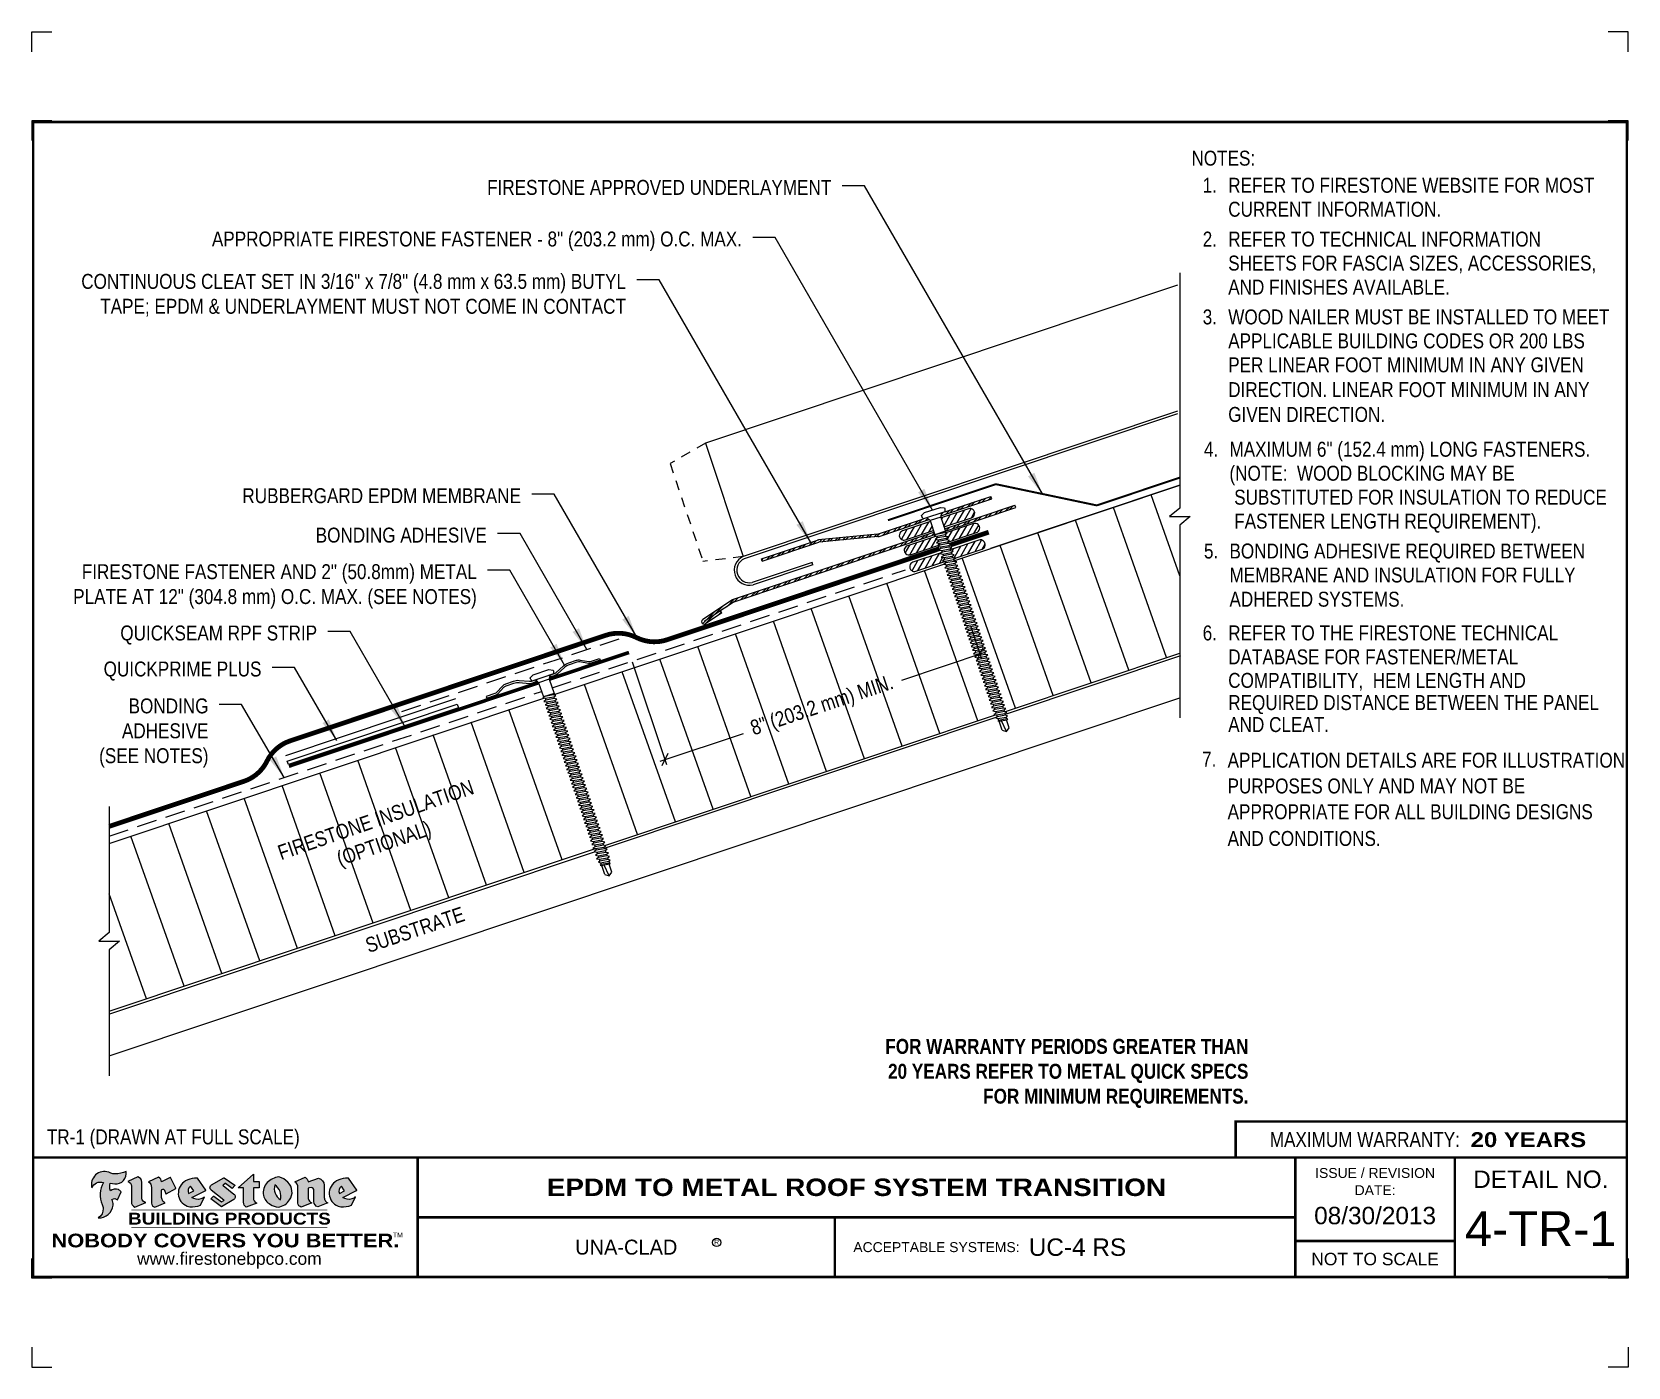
# Model space of a CAD drawing. Header units: inches. Extents: x 0 to 20, y 0 to 16.8.
import ezdxf
from ezdxf.enums import TextEntityAlignment as Align

# ---------------------------------------------------------------- set-up
doc = ezdxf.new("R2010")
doc.units = ezdxf.units.IN
doc.header["$MEASUREMENT"] = 0
doc.linetypes.add('HIDDEN', pattern=[0.375, 0.25, -0.125])
doc.linetypes.add('HIDDEN2', pattern=[0.1875, 0.125, -0.0625])
doc.layers.get('0').update_dxf_attribs({"linetype": 'CONTINUOUS'})
doc.layers.get('DEFPOINTS').update_dxf_attribs({"linetype": 'CONTINUOUS'})
doc.layers.add('FSBP-ACCESSORY-FIRESTONE', color=7, linetype='CONTINUOUS', lineweight=9)
doc.layers.add('FSBP-TRIMS', color=7, linetype='CONTINUOUS', lineweight=9)
for name, color, linetype in [('FSBP-ADHESIVE', 1, 'HIDDEN'), ('FSBP-ANNO-NOTE', 7, 'CONTINUOUS'), ('FSBP-INSULATION', 7, 'CONTINUOUS'), ('FSBP-MEMBRANE', 7, 'CONTINUOUS'), ('FSBP-SEALANTS', 1, 'CONTINUOUS'), ('FSBP-SUBSTRATE-GENERIC', 9, 'CONTINUOUS'), ('FSBP-TTLB', 7, 'CONTINUOUS'), ('FSBP-TTLB-BORDER', 7, 'CONTINUOUS'), ('FSBP-TTLB-TEXT', 7, 'CONTINUOUS'), ('FSBP-UNDERLAYMENT', 7, 'HIDDEN'), ('FSBP-WALL-CURB', 9, 'CONTINUOUS')]:
    doc.layers.add(name, color=color, linetype=linetype)
doc.styles.add('ARIAL', font='arial.ttf')
doc.styles.add('ARIAL_BOLD', font='')
doc.styles.add('ARIAL_NAR', font='ARIALN.TTF')
doc.styles.add('BANKGOTHIC', font='bgothm.ttf')
doc.styles.add('FSBP_ARIAL_NAR', font='ARIALN.TTF')
doc.styles.add('TXT', font='simplex.shx')
doc.styles.get('ARIAL_BOLD').set_extended_font_data('Arial Black')
doc.linetypes.add('ZIGZAG', pattern='A,0.0001,-0.2,[131,ltypeshp.shx,S=0.2,R=0,X=-0.2,Y=0],-0.4,[131,ltypeshp.shx,S=0.2,R=180,X=0.2,Y=0],-0.2', length=0.8001)
doc.dimstyles.new('FSBP-DIM', dxfattribs={"dimtxt": 0.1875, "dimasz": 0.125, "dimexe": 0.0625, "dimexo": 0.125, "dimgap": 0.125, "dimtad": 0, "dimdec": 0, "dimzin": 1, "dimdsep": 46, "dimlunit": 4, "dimtxsty": 'FSBP_ARIAL_NAR', "dimblk": 'OBLIQUE', "dimcen": 0.09375, "dimdle": 0.0625, "dimclrd": 256, "dimclre": 256, "dimclrt": 256, "dimadec": 0, "dimazin": 0, "dimtfac": 1, "dimtdec": 0, "dimtmove": 1, "dimatfit": 3, "dimfxl": 0, "dimtolj": 1, "dimtzin": 0, "dimlwd": -1, "dimlwe": -1, "dimarcsym": 0})
doc.dimstyles.new('STANDARD$7', dxfattribs={"dimscale": 1.5, "dimtxt": 0.2, "dimasz": 0.1, "dimexe": 0.1, "dimexo": 0.125, "dimgap": 0.09, "dimtad": 0, "dimdec": 3, "dimzin": 4, "dimdsep": 46, "dimtxsty": 'TXT', "dimcen": 0.09, "dimadec": 0, "dimazin": 0, "dimtfac": 1, "dimtdec": 3, "dimtofl": 0, "dimtmove": 2, "dimatfit": 3, "dimfxl": 0, "dimtolj": 1, "dimtzin": 4, "dimarcsym": 0})
pattern_1 = [(45, (0, 0), (-0.04419417382415922, 0.04419417382415922), []), (45, (0, 0.03125), (-0.04419417382415922, 0.04419417382415922), [])]

msp = doc.modelspace()

# ---------------------------------------------------------------- texts
at = {"layer": 'DEFPOINTS', "style": 'FSBP_ARIAL_NAR'}
msp.add_text('TR-1 (DRAWN AT FULL SCALE)', height=0.1875, dxfattribs=at).set_placement((0.1874925427754306, 2.890285000893115), align=Align.MIDDLE_LEFT)
at = {"layer": 'FSBP-ANNO-NOTE', "style": 'FSBP_ARIAL_NAR'}
for s, p in [('NOTES:', (14.55150718107649, 15.17666753652731)), ('REFER TO FIRESTONE WEBSITE FOR MOST', (15.01316760380877, 14.83619578003371)), ('CURRENT INFORMATION.', (15.01316760380877, 14.53541453003371)), ('REFER TO TECHNICAL INFORMATION', (15.01316760380877, 14.16041453003371)), ('SHEETS FOR FASCIA SIZES, ACCESSORIES,', (15.01316760380877, 13.85963328003371)), ('AND FINISHES AVAILABLE.', (15.01316760380877, 13.55885203003371)), ('WOOD NAILER MUST BE INSTALLED TO MEET', (15.01316760380877, 13.18385203003371)), ('APPLICABLE BUILDING CODES OR 200 LBS', (15.01316760380877, 12.88307078003371)), ('PER LINEAR FOOT MINIMUM IN ANY GIVEN', (15.01316760380877, 12.58228953003371)), ('DIRECTION. LINEAR FOOT MINIMUM IN ANY', (15.01316760380877, 12.27091356218879)), ('GIVEN DIRECTION.', (15.01316760380877, 11.95953759434386)), ('MAXIMUM 6" (152.4 mm) LONG FASTENERS.', (15.02862822880597, 11.52219711616656)), ('(NOTE:  WOOD BLOCKING MAY BE', (15.02862822880597, 11.22141586616656)), (' SUBSTITUTED FOR INSULATION TO REDUCE', (15.02862822880597, 10.92063461616656)), (' FASTENER LENGTH REQUIREMENT).', (15.02862822880597, 10.61985336616656)), ('BONDING ADHESIVE REQUIRED BETWEEN', (15.02862822880597, 10.24485336616656)), ('MEMBRANE AND INSULATION FOR FULLY', (15.02862822880597, 9.94407211616656)), ('ADHERED SYSTEMS.', (15.02862822880597, 9.640018621103884)), ('REFER TO THE FIRESTONE TECHNICAL', (15.01316760380877, 9.216638709277383)), ('DATABASE FOR FASTENER/METAL', (15.01316760380877, 8.915857459277383)), ('COMPATIBILITY,  HEM LENGTH AND', (15.01316760380877, 8.620869613006882)), ('REQUIRED DISTANCE BETWEEN THE PANEL', (15.01316760380877, 8.342270039031796)), ('AND CLEAT.', (15.01316760380877, 8.066121037969616))]:
    msp.add_text(s, height=0.1875, dxfattribs=at).set_placement(p, align=Align.MIDDLE_LEFT)
for s, p in [('1.', (14.781606087287, 14.83619578003371)), ('2.', (14.78269885380877, 14.16041453003371)), ('3.', (14.78269885380877, 13.18385203003373)), ('4.', (14.79815947880597, 11.52219711616656)), ('5.', (14.79815947880597, 10.24485336616656)), ('6.', (14.78269885380877, 9.216638709277397)), ('7.', (14.7750574464103, 7.63175913064039))]:
    msp.add_text(s, height=0.1875, dxfattribs=at).set_placement(p, align=Align.MIDDLE_CENTER)
msp.add_text('SUBSTRATE', height=0.1875, rotation=18.5, dxfattribs=at).set_placement((4.806951705104019, 5.491037472352889), align=Align.MIDDLE_CENTER)
at = {"layer": 'FSBP-ANNO-NOTE', "char_height": 0.1875, "attachment_point": 3, "style": 'FSBP_ARIAL_NAR'}
for s, insert in [('FIRESTONE APPROVED UNDERLAYMENT', (10.03170975313943, 14.90352587678477)), ('APPROPRIATE FIRESTONE FASTENER - 8" (203.2 mm) O.C. MAX.', (8.91052068524381, 14.25575176897734)), ('CONTINUOUS CLEAT SET IN 3/16" x 7/8" (4.8 mm x 63.5 mm) BUTYL\\PTAPE; EPDM & UNDERLAYMENT MUST NOT COME IN CONTACT', (7.454955227294658, 13.72358500458403)), ('RUBBERGARD EPDM MEMBRANE', (6.136906883670711, 11.03308764991829)), ('BONDING ADHESIVE', (5.70932755246168, 10.53838931056104)), ('QUICKSEAM RPF STRIP', (3.5791911490413, 9.309604305518775)), ('QUICKPRIME PLUS', (2.880529617637237, 8.85746297089429)), ('{\\fArial Narrow|b1|i0|c0|p34;FOR WARRANTY PERIODS GREATER THAN\\P20 YEARS REFER TO METAL QUICK SPECS\\PFOR MINIMUM REQUIREMENTS.}', (15.26647310170606, 4.119824743598521))]:
    msp.add_mtext(s, dxfattribs=dict(at, insert=insert))
for s, insert, width in [('FIRESTONE FASTENER AND 2" (50.8mm) METAL \\PPLATE AT 12" (304.8 mm) O.C. MAX. (SEE NOTES)', (5.582697685511896, 10.07944097530807), 5.750350534387621), ('BONDING ADHESIVE\\P(SEE NOTES)', (2.215650065148644, 8.394201409778617), 1.45934740245319)]:
    msp.add_mtext(s, dxfattribs=dict(at, insert=insert, width=width))
at = {"layer": 'FSBP-ANNO-NOTE', "insert": (4.284329990623192, 6.95932706570666), "char_height": 0.1875, "width": 2.809690892633496, "attachment_point": 2, "rotation": 19.00000000000001, "style": 'FSBP_ARIAL_NAR'}
msp.add_mtext('FIRESTONE INSULATION (OPTIONAL)', dxfattribs=at)
at = {"layer": 'FSBP-TRIMS', "style": 'FSBP_ARIAL_NAR'}
for s, p in [('APPLICATION DETAILS ARE FOR ILLUSTRATION', (15.00542170815025, 7.525062373473588)), ('PURPOSES ONLY AND MAY NOT BE', (15.00542170815025, 7.201655556196492)), ('APPROPRIATE FOR ALL BUILDING DESIGNS', (15.00542170815025, 6.878248779332758)), ('AND CONDITIONS.', (15.00542170815025, 6.542695874325716))]:
    msp.add_text(s, height=0.1875, dxfattribs=at).set_placement(p)

# ---------------------------------------------------------------- blocks, each defined once
blk = doc.blocks.new('_OBLIQUE')
at = {"color": 0, "linetype": 'ByBlock'}
blk.add_line((-0.5, -0.5), (0.5, 0.5), dxfattribs=at)
blk = doc.blocks.new('*D1')
at = {"layer": 'DEFPOINTS', "color": 0, "transparency": 16777216}
for p in [(11.74446788888962, 9.411697381827516), (7.492704808229925, 8.970711173189416), (11.89913654486795, 8.94944149549744)]:
    blk.add_point(p, dxfattribs=at)
at = {"layer": 'FSBP-ANNO-NOTE', "transparency": 16777216}
for p, q in [((11.78413097094026, 9.293156924926741), (11.91896808589327, 8.890171267047053)), ((7.532367890280562, 8.85217071628864), (7.962585994621329, 7.566384337145637)), ((11.95840677331834, 8.96927303652276), (10.91180140568634, 8.619083779147346)), ((7.883484225145624, 7.605823024570706), (8.930089592777616, 7.956012281946117))]:
    blk.add_line(p, q, dxfattribs=at)
at = {"layer": 'FSBP-ANNO-NOTE', "transparency": 16777216, "xscale": 0.125, "yscale": 0.125, "zscale": 0.125}
for p, rotation in [((11.89913654486795, 8.94944149549744), 18.50000000000002), ((7.942754453596011, 7.625654565596024), 198.5)]:
    blk.add_blockref('_OBLIQUE', p, dxfattribs=dict(at, rotation=rotation))
at = {"layer": 'FSBP-ANNO-NOTE', "transparency": 16777216, "insert": (9.92094549923198, 8.287548030546732), "char_height": 0.1875, "attachment_point": 5, "rotation": 18.50000000000002, "style": 'FSBP_ARIAL_NAR'}
blk.add_mtext('\\A1;8" (203.2 mm) MIN.', dxfattribs=at)
blk = doc.blocks.new('A$C486F1324')
at = {"layer": 'FSBP-TTLB-TEXT'}
h = blk.add_hatch(color=1, dxfattribs=at)
edge = h.paths.add_edge_path()
edge.add_arc((1.05293473454803, 2.432581823257731), 0.1319107607348553, 264.0410451462098, 370.3106169565175)
edge.add_arc((1.043176611464152, 2.752262660202042), 0.3273056962876236, 270.05058356628535, 295.23459397187514, ccw=False)
edge.add_arc((1.038426922191803, 2.56403150268051), 0.13916565617135, 249.3281275763668, 272.0749124149863, ccw=False)
edge.add_line((0.989299278179902, 2.433825686944644), (0.9631177487359136, 2.445558787492629))
edge.add_arc((0.9095748620182865, 2.291407038981255), 0.1631857907024101, 70.84590087378872, 194.3325259843273)
edge.add_arc((0.8600509757814071, 2.204839658458385), 0.1179914261095279, 70.96950098067123, 156.9641407594483, ccw=False)
edge.add_arc((1.168766374175352, 2.162383550941515), 0.3110405457095052, 150.323113748316, 203.2084295854517)
edge.add_arc((0.7718745149407522, 1.989572487159472), 0.121858715661731, 0.8849157075190988, 24.34668939894999, ccw=False)
edge.add_arc((0.7650031314481953, 1.983307491475024), 0.1289731377238324, -58.36655102076742, 3.6216782311386737, ccw=False)
edge.add_arc((0.8412948678329051, 2.051617467449851), 0.1783301886510352, 267.2205474105585, 354.1381621173521)
edge.add_arc((0.8059370697409881, 2.029692373120287), 0.212787892960859, 0.9996158580669322, 21.00503380861244)
edge.add_arc((1.034432087517867, 2.064164197730946), 0.05136395668415856, 40.821177131732725, 125.52727787225791, ccw=False)
edge.add_line((1.073301941138498, 2.097740834336818), (1.118401912534369, 2.200031471354478))
edge.add_arc((1.056483187403122, 2.160862735149867), 0.07326744446031509, 32.31675181867256, 66.31481236598174)
edge.add_arc((1.047887483703787, 2.124501603239696), 0.110224694801178, 69.81791323323885, 125.254734720681)
edge.add_arc((1.143333842085744, 2.261873949018218), 0.1659710644737307, 164.1569669952081, 196.5811013160487, ccw=False)
edge.add_line((0.9836674837126961, 2.307184524455224), (1.039240299265617, 2.301383838364885))
h = blk.add_hatch(color=1, dxfattribs=at)
edge = h.paths.add_edge_path()
edge.add_line((2.779085526150499, 2.423583663157117), (2.779085526150499, 2.333881224553082))
edge.add_arc((2.781392442941157, 2.333881224553068), 0.00230691679065842, 179.9999999996471, 269.9999999996471)
edge.add_line((2.781392442941143, 2.331574307762409), (2.851042658398813, 2.331574307762409))
edge.add_arc((2.851042658398813, 2.329267390971708), 0.002306916790701052, 0, 90, ccw=False)
edge.add_line((2.853349575189514, 2.329267390971708), (2.853349575189514, 2.251757171804073))
edge.add_arc((2.851042658398828, 2.251757171804087), 0.002306916790686842, 269.99999999964706, 359.99999999964706, ccw=False)
edge.add_line((2.851042658398813, 2.2494502550134), (2.781392442941143, 2.2494502550134))
edge.add_arc((2.781392442941157, 2.247143338222742), 0.00230691679065842, 90.00000000035294, 180.0000000003529)
edge.add_line((2.779085526150499, 2.247143338222727), (2.779085526150499, 2.127433711485182))
edge.add_arc((2.852360918257401, 2.12369642034561), 0.07337063740681414, 177.0802527808787, 245.3249543133826)
edge.add_line((2.821730779419073, 2.057025249452735), (2.690154522263373, 2.008229701244503))
edge.add_arc((2.724235369940526, 2.066534893757658), 0.06753517344606048, 177.0345319916278, 239.69264280249018, ccw=False)
edge.add_line((2.656790633108545, 2.070028763539753), (2.656790633108545, 2.247143338222727))
edge.add_arc((2.654483716317887, 2.247143338222742), 0.00230691679065842, 359.9999999996471, 449.999999999647)
edge.add_line((2.654483716317901, 2.2494502550134), (2.588482915647847, 2.2494502550134))
edge.add_line((2.588482915647847, 2.2494502550134), (2.779085526150499, 2.423583663157117))
h = blk.add_hatch(color=1, dxfattribs=at)
edge = h.paths.add_edge_path()
edge.add_line((1.290864384038019, 2.008492524202993), (1.43097033225452, 2.064791420292025))
edge.add_arc((1.436644270662416, 2.121823377800686), 0.0573135041183696, 181.971787100199, 264.31851000495806, ccw=False)
edge.add_line((1.379364702405683, 2.119851370029735), (1.37903731712966, 2.320596934648066))
edge.add_arc((1.309888624547209, 2.320484163719063), 0.06914878453844908, 0.0934405599589634, 72.42834396969008)
edge.add_line((1.330764526052365, 2.386406475112793), (1.202464409119062, 2.328412355415324))
edge.add_arc((1.190871232973747, 2.27232224160737), 0.05727567197445638, -0.017399788185684884, 78.322067691347, ccw=False)
edge.add_line((1.248146902307115, 2.272304847925781), (1.248199233300755, 2.075706805862339))
edge.add_arc((1.321324461293944, 2.07497573358174), 0.07312888236350451, 179.4272023230205, 245.3845503102953)
h = blk.add_hatch(color=1, dxfattribs=at)
edge = h.paths.add_edge_path()
edge.add_line((1.807651786805041, 2.246865396077439), (1.737783921756391, 2.3789790723241))
edge.add_arc((1.735744620158095, 2.377900594660677), 0.002306916790721869, 27.871971334059, 117.3766794470738)
edge.add_line((1.734683811260555, 2.37994914282028), (1.626263425247162, 2.323805327202692))
edge.add_arc((1.56271380654142, 2.324730636700022), 0.06355635479880146, 359.1658080110728, 425.8793658831422)
edge.add_line((1.58868669411409, 2.382737699601435), (1.462504212281334, 2.325700791685492))
edge.add_arc((1.423437031978647, 2.260476169502841), 0.07602957263902102, -3.4414039757249952, 59.079922442849806, ccw=False)
edge.add_line((1.499329501278754, 2.255912287470565), (1.499329501278754, 2.058449488485891))
edge.add_arc((1.556162430058898, 2.062578896434379), 0.05698275005415229, 184.1557352478596, 255.3066498366543)
edge.add_line((1.541709001656801, 2.007459641984056), (1.672916305560551, 2.060182788021976))
edge.add_arc((1.703923541705656, 2.128694263707063), 0.0752015358480571, 207.5160880841914, 245.649226723163, ccw=False)
edge.add_arc((1.736675161903364, 2.139384485703829), 0.1093332836229114, 179.4823365255142, 204.5537900001095, ccw=False)
edge.add_line((1.62734634068791, 2.140372291052628), (1.62734634068791, 2.218192830870564))
edge.add_arc((1.644214729975653, 2.216674003513419), 0.01693662875851178, 28.356188110623293, 174.8549701683578, ccw=False)
edge.add_arc((1.642965400400852, 2.211114314414412), 0.02111886817708026, 22.216893572439176, 40.102139564264576, ccw=False)
edge.add_line((1.662516385616714, 2.219099649108088), (1.682263761023097, 2.175858276730239))
edge.add_arc((1.6843622118052, 2.176816592645914), 0.002306916790685473, 204.5451281842827, 299.6323508190097)
edge.add_line((1.685502826970224, 2.174811383897563), (1.806753100371753, 2.243781709665697))
edge.add_line((1.806753100371753, 2.243781709665697), (1.807651786805041, 2.246865396077439))
h = blk.add_hatch(color=1, dxfattribs=at)
h.paths.add_polyline_path([(2.079013696958969, 2.372509599487572, 0.02524281661523788), (2.04064932662921, 2.369780089618544, 0.1213611957758757), (1.917398876930707, 2.330017413997425, 0.6151668103976068), (1.948366326295928, 2.020927234590275, 0.05306812109568645), (1.983561194740633, 2.012967556948965, 0.1150932231766138), (2.114751686428195, 2.031339923561191), (2.166820534440563, 2.13634411089113, -0.08755405562188731), (2.119855574390459, 2.112121973331725, -0.265591761123442), (2.008317279265117, 2.129763140217776), (2.180972862525681, 2.216714869958551, 0.4518949533370738), (2.18184769374962, 2.220065341664835)])
h.paths.add_polyline_path([(2.029842278823895, 2.211936798819394), (1.966738618897312, 2.179300291603411, -0.3720533890450154), (1.98880241555118, 2.270120236003706)], flags=16)
h = blk.add_hatch(color=1, dxfattribs=at)
edge = h.paths.add_edge_path()
edge.add_arc((2.27603235730526, 2.253253635380584), 0.04152450223225725, 123.20805433950699, 232.2027298779723, ccw=False)
edge.add_line((2.253290182792528, 2.287996660350629), (2.409160936544441, 2.376738928011363))
edge.add_arc((2.410302318411599, 2.374734155577214), 0.002306916790741141, 55.646444661762985, 119.65426054492829, ccw=False)
edge.add_line((2.411604106875319, 2.376638679631967), (2.547434611018917, 2.283795229912059))
edge.add_arc((2.546093867806404, 2.281917925270474), 0.002306916790700397, -42.731101238422525, 54.4661353739603, ccw=False)
edge.add_line((2.547788405158445, 2.280352547283613), (2.514082878729613, 2.24386597727802))
edge.add_arc((2.512388341377596, 2.245431355264869), 0.002306916790673009, 233.7527076894891, 317.2688987613858, ccw=False)
edge.add_line((2.511024327141814, 2.243570890203742), (2.429474878371439, 2.303359494337499))
edge.add_arc((2.428110864135639, 2.301499029276328), 0.002306916790719975, 53.75270768979195, 124.4135619297851)
edge.add_line((2.426807081754208, 2.303402188907356), (2.398558946171835, 2.284050464081318))
edge.add_arc((2.399862728553238, 2.282147304450302), 0.002306916790694715, 124.413561929383, 231.8459020253661)
edge.add_line((2.398437564694706, 2.280333255648443), (2.535524934179665, 2.17263385734519))
edge.add_arc((2.50987198472614, 2.139980978912016), 0.04152450223225738, -55.21225898295222, 51.84590202520428, ccw=False)
edge.add_line((2.533563285444262, 2.105878096982181), (2.380059912363055, 2.01288121029809))
edge.add_arc((2.378864566801948, 2.014854282539261), 0.002306916790727091, 233.2955624372944, 301.20872157023166, ccw=False)
edge.add_line((2.377485752065996, 2.013004759626924), (2.246891586179532, 2.110362385828026))
edge.add_arc((2.248272903809107, 2.112210040201936), 0.002306916790697761, 135.5134179846413, 233.2179869199888, ccw=False)
edge.add_line((2.246627115749294, 2.113826594173005), (2.278464340477814, 2.146239569709692))
edge.add_arc((2.280110128537683, 2.144623015738608), 0.002306916790748419, 53.03528399993951, 135.5134179853709, ccw=False)
edge.add_line((2.281497330874759, 2.146466256025562), (2.37745964320722, 2.074246076768972))
edge.add_arc((2.378846845544219, 2.076089317055831), 0.002306916790626977, 233.0352840000668, 302.2362632414408)
edge.add_line((2.380077382034147, 2.074137998264391), (2.409909958711938, 2.092950954072577))
edge.add_arc((2.408679422222006, 2.094902272864085), 0.002306916790685166, 302.2362632406177, 412.2027298768422)
edge.add_line((2.410093260944637, 2.096725162094273), (2.2505832602986, 2.22044162923676))
h = blk.add_hatch(color=1, dxfattribs=at)
edge = h.paths.add_edge_path(flags=16)
edge.add_arc((2.955988474005852, 2.146034781181318), 0.1684614578629418, 344.5558804047866, 417.0140046669545)
edge.add_arc((3.210083044523077, 2.242479849301684), 0.1684614578629413, 164.5558804047865, 237.0140046669547)
edge = h.paths.add_edge_path()
edge.add_arc((3.085000081380657, 2.190898847034975), 0.1828726885096672, 136.0914512150048, 191.213418978326)
edge.add_arc((3.080564515311864, 2.199009864590429), 0.1803148804748503, 194.0167254156723, 240.6663730831859)
edge.add_arc((3.113672006657439, 2.246327426840207), 0.2378525180183702, 239.2975390661776, 264.2889872773176)
edge.add_arc((3.064469747004688, 2.211810064170161), 0.2037606892471559, 277.1986764832036, 326.503572961274)
edge.add_arc((3.093364291682004, 2.196728640902951), 0.1713748657917089, 325.3768876809903, 406.3828327799088)
edge.add_arc((3.027464452944376, 2.141218864507682), 0.2571945645850002, 44.28462553519766, 73.82901434867304)
edge.add_arc((3.13277746446545, 2.132489990494792), 0.2579560664039133, 97.50292863483666, 134.1039137579026)
h = blk.add_hatch(color=1, dxfattribs=at)
edge = h.paths.add_edge_path()
edge.add_line((3.33831519343592, 2.058643648811753), (3.33831519343592, 2.255912287470565))
edge.add_arc((3.262422724135841, 2.260476169502887), 0.076029572638996, 356.5585960242387, 419.0799224428129)
edge.add_line((3.301489904438557, 2.325700791685492), (3.427672386271257, 2.382737699601435))
edge.add_arc((3.401699498698617, 2.324730636699968), 0.06355635479883828, 0.39626228338801184, 65.87936588318729, ccw=False)
edge.add_line((3.465254333483887, 2.325170194128376), (3.596151383567263, 2.371448459092008))
edge.add_arc((3.571369086579416, 2.27774289547643), 0.09692726601172152, 2.366977007666776, 75.18615851992018, ccw=False)
edge.add_line((3.668213654208745, 2.281745971443158), (3.668213654208745, 2.142456301410775))
edge.add_arc((3.777502514268014, 2.139339897279081), 0.1093332836229047, 178.3666365323575, 204.5537900000423)
edge.add_arc((3.744750894070185, 2.128649675282367), 0.07520153584796174, 207.5160880841712, 245.2240541443093)
edge.add_line((3.71323611585031, 2.060370178010899), (3.588210878431101, 2.010131177172084))
edge.add_arc((3.610972150886048, 2.078197660558692), 0.07177131519198725, 180.3328587115749, 251.5101856666586, ccw=False)
edge.add_line((3.539202046833867, 2.077780708850796), (3.539202046833867, 2.2155300510111))
edge.add_arc((3.501944494155337, 2.215955952136818), 0.0372599868942854, 359.3450650296065, 449.0500281941028)
edge.add_arc((3.498394839000171, 2.188871092646112), 0.06447454900600776, 86.29402372314017, 119.8211331593848)
edge.add_line((3.46633203284519, 2.244808056551889), (3.46633203284519, 2.140372291052628))
edge.add_arc((3.575660854060708, 2.139384485703815), 0.1093332836229751, 179.482336525507, 204.5537900001025)
edge.add_arc((3.542909233862866, 2.128694263706967), 0.0752015358479639, 207.51608808417, 245.6492267231416)
edge.add_line((3.511901997717774, 2.060182788021976), (3.380694693813967, 2.007459641984056))
edge.add_arc((3.395127450940398, 2.062546484817654), 0.05694615642555727, 183.9298782390169, 255.318496325343, ccw=False)
h = blk.add_hatch(color=1, dxfattribs=at)
h.paths.add_polyline_path([(3.973320437169735, 2.372509599487572, 0.02524281661523822), (3.934956066840033, 2.369780089618544, 0.1085638477195505), (3.823515797474061, 2.33691113673602, 0.6425897848490651), (3.842673066506751, 2.020927234590275, 0.05306812109569052), (3.877867934951342, 2.012967556948965, 0.1150932231766133), (4.009058426638961, 2.031339923561191), (4.061127274651329, 2.13634411089113, -0.08755405562189084), (4.014162314601225, 2.112121973331725, -0.2655917611234366), (3.902624019475826, 2.129763140217776), (4.075279602736447, 2.216714869958551, 0.4518949533370731), (4.076154433960386, 2.220065341664835)])
h.paths.add_polyline_path([(3.924149019034718, 2.211936798819394), (3.861045359108135, 2.179300291603411, -0.3720533890450147), (3.883109155761946, 2.270120236003706)], flags=16)
blk.add_circle((8.593239434063564, 1.565680298552095), 0.05268028021839655)
at = {"layer": 'DEFPOINTS', "linetype": 'Continuous', "ltscale": 1.75}
for points in [[(-3.512154225088215e-08, 16.51166663588279), (-3.512154225088215e-08, 16.76166663588279), (0.2499999648784577, 16.76166663588279)], [(20.03124996487848, 16.51166663588279), (20.03124996487848, 16.76166663588279), (19.78124996487848, 16.76166663588279)], [(-3.512154225088215e-08, 0.2499999692161197), (-3.512154225088215e-08, -3.078388033372903e-08), (0.2499999648784577, -3.078388033372903e-08)], [(20.03124996487848, 0.2499999692161197), (20.03124996487848, -3.078388033372903e-08), (19.78124996487848, -3.078388033372903e-08)]]:
    blk.add_lwpolyline(points, dxfattribs=at)
at = {"layer": 'DEFPOINTS', "color": 1}
for points in [[(0.2499999648784577, 15.64645830254946), (-3.512154225088215e-08, 15.64645830254946), (-3.512154225088215e-08, 15.39645830254946)], [(20.03124996487846, 15.39645830254946), (20.03124996487846, 15.64645830254946), (19.78124996487846, 15.64645830254946)], [(0.2499999648784577, 1.115208302549462), (-3.512154225088215e-08, 1.115208302549462), (-3.512154225088215e-08, 1.365208302549462)], [(20.03124996487846, 1.365208302549462), (20.03124996487846, 1.115208302549462), (19.78124996487846, 1.115208302549462)]]:
    blk.add_lwpolyline(points, dxfattribs=at)
at = {"layer": 'FSBP-TTLB', "const_width": 0.03125}
blk.add_lwpolyline([(15.10591267006784, 2.630833302549462), (20.01562496487846, 2.630833302549462), (20.01562496487846, 3.082093126616456), (15.10591267006784, 3.082093126616456)], close=True, dxfattribs=at)
for points in [[(0.01562496487845775, 2.630833302549462), (0.01562496487845775, 1.130833302549462), (20.01562496487846, 1.130833302549462), (20.01562496487846, 2.630833302549462), (0.01562496487845775, 2.630833302549462)], [(4.840833492085227, 2.630833302549462), (4.840833492085227, 1.880833302549462)], [(15.85591267006784, 2.630833302549462), (15.85591267006784, 1.130833302549462)], [(17.85672993223439, 2.630833302549462), (17.85672993223439, 1.130833302549462)], [(20.01562496487846, 2.630833302549462), (20.01562496487846, 1.130833302549462)], [(4.840833492085227, 1.880833302549462), (15.85591267006784, 1.880833302549462)], [(4.840833492085227, 1.880833302549462), (4.840833492085227, 1.130833302549462)], [(15.85591267006784, 1.582093126616456), (17.85672993223439, 1.582093126616456)]]:
    blk.add_lwpolyline(points, dxfattribs=at)
at = {"layer": 'FSBP-TTLB-BORDER', "const_width": 0.03125}
blk.add_lwpolyline([(20.01562496487846, 2.630833302549462), (20.01562496487846, 15.63083330254946), (0.01562496487845775, 15.63083330254946), (0.01562496487845775, 2.630833302549462)], dxfattribs=at)
at = {"layer": 'FSBP-TTLB-TEXT', "color": 1}
blk.add_line((0.7514681707107965, 2.251010548403869), (0.7514681707107965, 2.251010548403869), dxfattribs=at)
for points in [[(1.039240288603781, 2.301383839477765, 0.5000510906601082), (1.182715385655359, 2.456191808344684, -0.1103304102359608), (1.043465573188274, 2.424957091469324, -0.09957876667165425), (0.989299278179902, 2.433825686944644), (0.9631177487359136, 2.445558787492629, 0.5978159689075124), (0.7514681707107965, 2.251010548403869, -0.3938834584182213), (0.8985246071333276, 2.316382279576757, 0.2349406564350952), (0.8828960471532977, 2.039809584686154, -0.1027304183841549), (0.893718696891784, 1.991454482752047, -0.2772692352614086), (0.8326473561440534, 1.873497067927772, 0.3985429150902959), (1.018692578968699, 2.03340460748511, 0.0875124847930418), (1.004584981218573, 2.105966186820112, -0.3874031597924062), (1.073301941138498, 2.097740834336818), (1.118401912534369, 2.200031471354478, 0.1494423498871741), (1.085915528859078, 2.22795860457687, 0.2467195073738216), (0.9842643930489484, 2.214510412139376, -0.1424285161541127), (0.9836674837126961, 2.307184524455224), (1.039240299265617, 2.301383838364885)], [(2.779085526150499, 2.423583663157117), (2.779085526150499, 2.333881224553082, 0.4142135623730958), (2.781392442941143, 2.331574307762409), (2.851042658398813, 2.331574307762409, -0.414213562373095), (2.853349575189514, 2.329267390971708), (2.853349575189514, 2.251757171804073, -0.4142135623730938), (2.851042658398813, 2.2494502550134), (2.781392442941143, 2.2494502550134, 0.4142135623730958), (2.779085526150499, 2.247143338222727), (2.779085526150499, 2.127433711485182, 0.3068985753588853), (2.821730779419073, 2.057025249452735), (2.690154522263373, 2.008229701244503, -0.2804194150632976), (2.656790633108545, 2.070028763539753), (2.656790633108545, 2.247143338222727, 0.414213562373095), (2.654483716317901, 2.2494502550134), (2.588482915647847, 2.2494502550134), (2.779085526150499, 2.423583663157117)], [(2.18184769374962, 2.220065341664835), (2.079013696958969, 2.372509599487572, 0.02524281661523788), (2.04064932662921, 2.369780089618544, 0.1085638477195265), (1.929209057263352, 2.33691113673602, 0.6425897848491228), (1.948366326295928, 2.020927234590275, 0.05306812109568648), (1.983561194740633, 2.012967556948965, 0.1150932231766137), (2.114751686428195, 2.031339923561191), (2.166820534440563, 2.13634411089113, -0.0875540556218873), (2.119855574390459, 2.112121973331725, -0.2655917611234418), (2.008317279265117, 2.129763140217776), (2.180972862525681, 2.216714869958551)], [(4.076154433960386, 2.220065341664835), (3.973320437169735, 2.372509599487572, 0.02524281661523788), (3.934956066840033, 2.369780089618544, 0.1085638477195265), (3.823515797474061, 2.33691113673602, 0.6425897848491228), (3.842673066506751, 2.020927234590275, 0.05306812109568648), (3.877867934951342, 2.012967556948965, 0.1150932231766137), (4.009058426638961, 2.031339923561191), (4.061127274651329, 2.13634411089113, -0.0875540556218873), (4.014162314601225, 2.112121973331725, -0.2655917611234418), (3.902624019475826, 2.129763140217776), (4.075279602736447, 2.216714869958551)], [(4.075279602736447, 2.216714869958551, 0.4518949533370731), (4.076154433960386, 2.220065341664835, 0.4518949533370731)]]:
    blk.add_lwpolyline(points, format="xyb", dxfattribs=at)
for points in [[(1.290864384038019, 2.008492524202993), (1.43097033225452, 2.064791420292025, -0.3756100036733062), (1.379364702405683, 2.119851370029735), (1.37903731712966, 2.320596934648066, 0.3265360292958048), (1.330764526052365, 2.386406475112793), (1.202464409119062, 2.328412355415324, -0.3557863980845349), (1.248146902307115, 2.272304847925781), (1.248199233300755, 2.075706805862339, 0.2960110723418457)], [(1.807651786805041, 2.246865396077439), (1.737783921756391, 2.3789790723241, 0.4116839150163434), (1.734683811260555, 2.37994914282028), (1.626263425247162, 2.323805327202692, 0.2996033003794034), (1.58868669411409, 2.382737699601435), (1.462504212281334, 2.325700791685492, -0.2797757560995365), (1.499329501278754, 2.255912287470565), (1.499329501278754, 2.058449488485891, 0.320828638474519), (1.541709001656801, 2.007459641984056), (1.672916305560551, 2.060182788021976, -0.1679398621276611), (1.637228717577119, 2.093951330204405, -0.1098333365370753), (1.62734634068791, 2.140372291052628), (1.62734634068791, 2.218192830870564, -0.743334502655012), (1.659119166646138, 2.224718079671632, -0.07819791644735608), (1.662516385616714, 2.219099649108088), (1.682263761023097, 2.175858276730239, 0.4404648714563479), (1.685502826970224, 2.174811383897563), (1.806753100371753, 2.243781709665697)], [(1.966738618897312, 2.179300291603411), (2.029842278823895, 2.211936798819394), (1.98880241555118, 2.270120236003706, 0.3720533890450154)], [(2.2505832602986, 2.22044162923676, -0.5150044486718882), (2.253290182792528, 2.287996660350629), (2.409160936544441, 2.376738928011363, -0.2867822934100265), (2.411604106875319, 2.376638679631967), (2.547434611018917, 2.283795229912059, -0.4515027974650387), (2.547788405158445, 2.280352547283613), (2.514082878729613, 2.24386597727802, -0.3814439164929681), (2.511024327141814, 2.243570890203742), (2.429474878371439, 2.303359494337499, 0.3184718635035665), (2.426807081754208, 2.303402188907356), (2.398558946171835, 2.284050464081318, 0.5064094529656681), (2.398437564694706, 2.280333255648443), (2.535524934179665, 2.17263385734519, -0.5043597839115849), (2.533563285444262, 2.105878096982181), (2.380059912363055, 2.01288121029809, -0.3053163970316367), (2.377485752065996, 2.013004759626924), (2.246891586179532, 2.110362385828026, -0.4541703869768119), (2.246627115749294, 2.113826594173005), (2.278464340477814, 2.146239569709692, -0.3762644290664977), (2.281497330874759, 2.146466256025562), (2.37745964320722, 2.074246076768972, 0.3114700032088108), (2.380077382034147, 2.074137998264391), (2.409909958711938, 2.092950954072577, 0.520381097387146), (2.410093260944637, 2.096725162094273)], [(2.953249883604445, 2.317722762716059, 0.2452625673097023), (2.905618498745599, 2.155336675924431, 0.2064059665179019), (2.992229303852542, 2.041814614862275, 0.1094800500670344), (3.090003063353111, 2.009655498951545, 0.2185147641853038), (3.234389909721659, 2.09935759961418, 0.3689489483072479), (3.211584927988571, 2.320798080235917, 0.1296305888694145), (3.099094368954257, 2.388237485636708, 0.1610736375384317)], [(3.118366895036178, 2.101173760584302, 0.3271311138286319), (3.047704623492751, 2.287340869898699, 0.3271311138286322)], [(3.33831519343592, 2.058643648811753), (3.33831519343592, 2.255912287470565, 0.2797757560995341), (3.301489904438557, 2.325700791685492), (3.427672386271257, 2.382737699601435, -0.2937618496109166), (3.465254333483887, 2.325170194128376), (3.596151383567263, 2.371448459092008, -0.3288760160581939), (3.668213654208745, 2.281745971443158), (3.668213654208745, 2.142456301410775, 0.114762897203527), (3.678056069941721, 2.093906741779776, 0.166032965990522), (3.71323611585031, 2.060370178010899), (3.588210878431101, 2.010131177172084, -0.3209557512194564), (3.539202046833867, 2.077780708850796), (3.539202046833867, 2.2155300510111, 0.4127061514896111), (3.502562241494348, 2.253210817746393, 0.1473421876160361), (3.46633203284519, 2.244808056551889), (3.46633203284519, 2.140372291052628, 0.1098333365370753), (3.476214409734399, 2.093951330204376, 0.1679398621276611), (3.511901997717774, 2.060182788021976), (3.380694693813967, 2.007459641984056, -0.3219729545308964), (3.33831519343592, 2.058643648811753, 29.1476284739)], [(3.861045359108135, 2.179300291603411), (3.924149019034718, 2.211936798819394), (3.883109155761946, 2.270120236003706, 0.3720533890450154)]]:
    blk.add_lwpolyline(points, format="xyb", close=True, dxfattribs=at)
at = {"layer": 'FSBP-TTLB-TEXT'}
for points, const_width in [([(1.249551544687665, 1.972387724376318), (3.706854447563717, 1.972387724376304)], 0.0078125), ([(10.07714779415524, 1.880833302549462), (10.07714779415524, 1.130833302549462)], 0.03125), ([(1.249551544687665, 1.754677206499863), (3.706854447563717, 1.754677206499878)], 0.0078125)]:
    blk.add_lwpolyline(points, dxfattribs=dict(at, const_width=const_width))
at = {"layer": 'FSBP-TTLB-TEXT', "color": 1}
for centre, start, end in [((1.805612485206739, 2.245786918414026), 299.6323508193319, 27.87197133380466), ((2.179935225669015, 2.218775252164079), 296.7304547840455, 34.00233684987402)]:
    blk.add_arc(centre, 0.00230691679068068, start, end, dxfattribs=at)
at = {"layer": 'FSBP-TTLB-TEXT', "style": 'ARIAL_NAR'}
blk.add_text('MAXIMUM WARRANTY:', height=0.1875, dxfattribs=at).set_placement((17.92079065800682, 2.856463214582988), align=Align.MIDDLE_RIGHT)
at = {"layer": 'FSBP-TTLB-TEXT'}
for s, height, style, p in [('ISSUE / REVISION', 0.125, 'ARIAL', (16.85632130115108, 2.43698366520286)), ('DETAIL NO.', 0.21875, 'ARIAL', (18.93617744855642, 2.358393465812583)), ('DATE:', 0.125, 'ARIAL', (16.85632130115108, 2.220860197200608)), ('www.firestonebpco.com', 0.15625, 'ARIAL', (2.478202996125691, 1.362175995809338)), ('UNA-CLAD', 0.1875, 'BANKGOTHIC', (7.458990643120234, 1.505833302549462)), ('R', 0.0625, 'BANKGOTHIC', (8.592447004938792, 1.568314485865656)), ('NOT TO SCALE', 0.15625, 'ARIAL', (16.85632130115108, 1.356463214582959))]:
    blk.add_text(s, height=height, dxfattribs=dict(at, style=style)).set_placement(p, align=Align.MIDDLE_CENTER)
at = {"layer": 'FSBP-TTLB-TEXT', "lineweight": 18, "style": 'ARIAL_BOLD'}
blk.add_text('BUILDING PRODUCTS', height=0.1484375, dxfattribs=at).set_placement((2.478202996125691, 1.863532465438098), align=Align.MIDDLE_CENTER)
at = {"layer": 'FSBP-TTLB-TEXT', "color": 1}
for s, height, style, p in [('NOBODY COVERS YOU BETTER.', 0.171875, 'ARIAL_BOLD', (2.428229228481842, 1.589182851962093)), ('TM', 0.0625, 'BANKGOTHIC', (4.592296138251458, 1.658258798256043))]:
    blk.add_text(s, height=height, dxfattribs=dict(at, style=style)).set_placement(p, align=Align.MIDDLE_CENTER)
at = {"layer": 'FSBP-TTLB-TEXT', "style": 'ARIAL'}
blk.add_text('ACCEPTABLE SYSTEMS:', height=0.125, dxfattribs=at).set_placement((10.30843778079408, 1.505833302549462), align=Align.MIDDLE_LEFT)
at = {"layer": 'FSBP-TTLB-TEXT'}
for tag, height, style, p in [('MAXIMUM_WARRANTY', 0.1875, 'ARIAL_BOLD', (18.05549597262787, 2.85485773330052)), ('ACCPT_SYSTEMS', 0.21875, 'ARIAL', (12.51000666906039, 1.505833302549462))]:
    blk.add_attdef(tag, text='', height=height, dxfattribs=dict(at, style=style)).set_placement(p, align=Align.MIDDLE_LEFT)
for tag, height, style, p in [('DETAIL_DESCP_LINE_1', 0.21875, 'ARIAL_BOLD', (10.34680946719057, 2.25720148330052)), ('ISSUE_REV_DATE', 0.21875, 'ARIAL', (16.85632130115108, 1.902577359955217)), ('DETAIL_NUMBER', 0.4375, 'ARIAL', (18.9350408723662, 1.73767023330052))]:
    blk.add_attdef(tag, text='', height=height, dxfattribs=dict(at, style=style)).set_placement(p, align=Align.MIDDLE_CENTER)

# ---------------------------------------------------------------- dimensions: what is measured, and where the dimension line sits
at = {"layer": 'FSBP-ANNO-NOTE'}
dim = msp.add_linear_dim(base=(11.89913654486795, 8.94944149549744), p1=(7.492704808229924, 8.970711173189414), p2=(11.74446788888962, 9.411697381827517), angle=18.50000000000001, text='8" (203.2 mm) MIN.', dimstyle='FSBP-DIM', dxfattribs=at)
dim.commit()
dim.dimension.update_dxf_attribs({"geometry": '*D1', "text_midpoint": (9.92094549923198, 8.287548030546732)})

# ---------------------------------------------------------------- hatches: boundary and pattern name
at = {"layer": 'FSBP-INSULATION'}
h = msp.add_hatch(dxfattribs=at)
h.set_pattern_fill('ANSI31', color=256, scale=4, angle=64.5, style=0)
h.set_pattern_definition([(109.5, (-0.01100022514508936, -0.2796175205723159), (-0.4713207455460893, -0.1669034296168854), [])])
h.paths.add_polyline_path([(14.40752769132697, 8.962434489957786), (14.40752769132697, 10.19695712182311), (14.53744825063867, 10.30458683687619), (14.27760713226845, 10.30458683687619), (14.40752769132697, 10.41221655252847), (14.40752769132697, 11.07141910614891), (11.57017794829294, 10.12205516233931), (11.57764613955285, 10.09973509142193), (11.61051322942381, 10.09383614299924), (11.58515847016377, 10.07728310188992), (11.59267080077469, 10.05483111235792), (11.62553789064565, 10.04893216393522), (11.60018313138561, 10.0323791228259), (11.60769546199653, 10.0099271332939), (11.64056255186748, 10.00402818487122), (11.61520779260745, 9.987475143761896), (11.62272012321836, 9.965023154229884), (11.65558721308932, 9.9591242058072), (11.63023245382929, 9.942571164697881), (11.63774478444021, 9.920119175165873), (11.67061187431116, 9.914220226743184), (11.64525711505113, 9.897667185633866), (11.65276944566204, 9.875215196101863), (11.68563653553299, 9.86931624767917), (11.66028177627296, 9.852763206569849), (11.66779410688388, 9.830311217037849), (11.70066119675484, 9.824412268615163), (11.6753064374948, 9.807859227505844), (11.68281876810572, 9.78540723797383), (11.71568585797667, 9.779508289551147), (11.69033109871663, 9.762955248441829), (11.69784342932756, 9.740503258909822), (11.73071051919851, 9.73460431048713), (11.70535575993848, 9.718051269377813), (11.71286809054939, 9.69559927984581), (11.74573518042035, 9.689700331423117), (11.72038042116031, 9.673147290313798), (11.72789275177124, 9.650695300781793), (11.76075984164218, 9.644796352359112), (11.73540508238215, 9.628243311249793), (11.74291741299307, 9.60579132171778), (11.77578450286402, 9.599892373295097), (11.75042974360399, 9.583339332185776), (11.7579420742149, 9.56088734265377), (11.79080916408586, 9.554988394231081), (11.76545440482582, 9.538435353121763), (11.77296673543675, 9.51598336358976), (11.8058338253077, 9.510084415167064), (11.78047906604767, 9.493531374057746), (11.78799139665859, 9.471079384525746), (11.82085848652954, 9.46518043610306), (11.7955037272695, 9.448627394993741), (11.80301605788043, 9.426175405461729), (11.83588314775137, 9.420276457039044), (11.81052838849134, 9.403723415929726), (11.81804071910226, 9.381271426397715), (11.85090780897321, 9.375372477975029), (11.82555304971318, 9.358819436865708), (11.83306538032409, 9.336367447333705), (11.86593247019506, 9.330468498911014), (11.84057771093502, 9.313915457801693), (11.84809004154594, 9.291463468269692), (11.88095713141688, 9.285564519847005), (11.85560237215685, 9.269011478737688), (11.86311470276777, 9.246559489205678), (11.89598179263873, 9.240660540782992), (11.87062703337869, 9.224107499673671), (11.87813936398961, 9.201655510141668), (11.91100645386057, 9.195756561718978), (11.88565169460053, 9.179203520609656), (11.89316402521145, 9.156751531077655), (11.9260311150824, 9.150852582654961), (11.90067635582237, 9.134299541545642), (11.90818868643328, 9.111847552013641), (11.94105577630424, 9.105948603590955), (11.91570101704421, 9.089395562481636), (11.92321334765513, 9.066943572949622), (11.95608043752608, 9.06104462452694), (11.93072567826604, 9.044491583417622), (11.93823800887697, 9.022039593885616), (11.97110509874792, 9.016140645462924), (11.94575033948788, 8.999587604353604), (11.9532626700988, 8.9771356148216), (11.98612975996976, 8.971236666398909), (11.96077500070972, 8.95468362528959), (11.96828733132064, 8.932231635757585), (12.00115442119159, 8.926332687334904), (11.97579966193155, 8.909779646225584), (11.98331199254248, 8.887327656693571), (12.01617908241342, 8.881428708270889), (11.9908243231534, 8.86487566716157), (11.99833665376431, 8.84242367762956), (12.03120374363527, 8.836524729206872), (12.00584898437523, 8.819971688097551), (12.01336131498615, 8.797519698565551), (12.0462284048571, 8.791620750142856), (12.02087364559707, 8.775067709033538), (12.02838597620799, 8.752615719501536), (12.06125306607894, 8.746716771078852), (12.03589830681891, 8.730163729969533), (12.04341063742983, 8.707711740437519), (12.07627772730078, 8.701812792014834), (12.05092296804074, 8.685259750905518), (12.05843529865167, 8.662807761373509), (12.09130238852261, 8.656908812950821), (12.06594762926259, 8.640355771841502), (12.0734599598735, 8.617903782309499), (12.10632704974446, 8.612004833886806), (12.08097229048443, 8.595451792777485), (12.08848462109534, 8.572999803245485), (12.12135171096629, 8.567100854822794), (12.09599695170626, 8.550547813713475), (12.10350928231718, 8.528095824181475), (12.13637637218813, 8.522196875758784), (12.1110216129281, 8.50564383464946), (12.11853394353901, 8.483191845117464), (12.15140103340997, 8.47729289669477), (12.12604627414994, 8.460739855585452), (12.13355860476085, 8.438287866053454), (12.1664256946318, 8.432388917630758), (12.14107093537177, 8.41583587652144), (12.14858326598269, 8.39338388698944), (12.18145035585364, 8.387484938566748), (12.15609559659361, 8.370931897457424), (12.16360792720452, 8.348479907925427), (12.19647501707548, 8.342580959502737), (12.17112025781545, 8.326027918393414), (12.17863258842636, 8.303575928861415), (12.21149967829732, 8.297676980438723), (12.18614491903728, 8.281123939329403), (12.1936572496482, 8.258671949797405), (12.22652433951915, 8.25277300137471), (12.20116958025911, 8.236219960265391), (12.20478726110312, 8.225407851926901)])
h.paths.add_polyline_path([(6.541645921268859, 8.43953188213077), (6.540422865495042, 8.437488200051595), (6.573289955365993, 8.431589251628909), (6.547935196105961, 8.41503621051959), (6.555447526716879, 8.392584220987585), (6.588314616587837, 8.386685272564895), (6.562959857327801, 8.370132231455575), (6.570472187938719, 8.347680241923571), (6.60333927780967, 8.341781293500887), (6.577984518549634, 8.325228252391568), (6.585496849160556, 8.302776262859558), (6.618363939031507, 8.29687731443687), (6.593009179771474, 8.280324273327553), (6.600521510382393, 8.257872283795543), (6.633388600253348, 8.251973335372858), (6.608033840993315, 8.235420294263537), (6.61554617160423, 8.212968304731536), (6.648413261475184, 8.207069356308843), (6.623058502215152, 8.190516315199522), (6.630570832826074, 8.16806432566752), (6.663437922697021, 8.162165377244834), (6.638083163436988, 8.145612336135516), (6.645595494047907, 8.123160346603502), (6.678462583918858, 8.117261398180819), (6.653107824658825, 8.1007083570715), (6.660620155269747, 8.078256367539494), (6.693487245140698, 8.072357419116804), (6.668132485880665, 8.055804378007483), (6.67564481649158, 8.033352388475482), (6.708511906362538, 8.027453440052788), (6.683157147102506, 8.01090039894347), (6.690669477713421, 7.988448409411468), (6.723536567584372, 7.98254946098878), (6.698181808324339, 7.965996419879463), (6.705694138935261, 7.943544430347453), (6.738561228806208, 7.937645481924765), (6.713206469546176, 7.921092440815448), (6.720718800157098, 7.898640451283441), (6.753585890028052, 7.892741502860751), (6.728231130768016, 7.876188461751434), (6.735743461378938, 7.853736472219431), (6.768610551249889, 7.847837523796736), (6.743255791989853, 7.831284482687416), (6.750768122600775, 7.808832493155414), (6.783635212471722, 7.802933544732729), (6.75828045321169, 7.786380503623413), (6.765792783822612, 7.763928514091399), (6.798659873693563, 7.758029565668716), (6.773305114433526, 7.741476524559397), (6.780817445044448, 7.719024535027387), (6.813684534915399, 7.7131255866047), (6.78832977565537, 7.696572545495381), (6.795842106266285, 7.674120555963378), (6.82870919613724, 7.668221607540685), (6.803354436877207, 7.651668566431366), (6.810866767488125, 7.629216576899363), (6.843733857359076, 7.623317628476678), (6.81837909809904, 7.60676458736736), (6.825891428709966, 7.584312597835348), (6.858758518580913, 7.578413649412662), (6.833403759320881, 7.561860608303345), (6.840916089931799, 7.539408618771335), (6.87378317980275, 7.533509670348648), (6.848428420542721, 7.51695662923933), (6.855940751153639, 7.494504639707327), (6.888807841024594, 7.488605691284633), (6.863453081764558, 7.472052650175312), (6.870965412375476, 7.44960066064331), (6.903832502246427, 7.443701712220626), (6.878477742986394, 7.427148671111309), (6.885990073597316, 7.404696681579295), (6.918857163468267, 7.398797733156611), (6.893502404208235, 7.382244692047292), (6.901014734819153, 7.359792702515286), (6.933881824690104, 7.353893754092597), (6.908527065430071, 7.337340712983277), (6.91603939604099, 7.314888723451274), (6.948906485911941, 7.308989775028581), (6.923551726651908, 7.292436733919262), (6.93106405726283, 7.269984744387259), (6.963931147133778, 7.264085795964576), (6.938576387873745, 7.247532754855255), (6.946088718484667, 7.225080765323243), (6.978955808355618, 7.219181816900559), (6.953601049095582, 7.20262877579124), (6.961113379706504, 7.180176786259231), (6.993980469577455, 7.174277837836543), (6.968625710317422, 7.157724796727225), (6.97613804092834, 7.135272807195221), (7.009005130799295, 7.129373858772529), (6.983650371539262, 7.112820817663208), (6.991162702150181, 7.090368828131205), (7.024029792021132, 7.084469879708523), (6.998675032761096, 7.067916838599203), (7.006187363372018, 7.04546484906719), (7.039054453242969, 7.039565900644507), (7.013699693982936, 7.023012859535188), (7.021212024593854, 7.000560870003181), (7.054079114464805, 6.994661921580493), (7.028724355204773, 6.978108880471172), (7.036236685815691, 6.955656890939171), (7.069103775686649, 6.949757942516477), (7.043749016426609, 6.933204901407156), (7.051261347037531, 6.910752911875155), (7.084128436908479, 6.904853963452471), (7.058773677648446, 6.888300922343152), (7.066286008259368, 6.865848932811138), (7.099153098130323, 6.859949984388456), (7.073798338870287, 6.843396943279136), (7.081310669481205, 6.820944953747128), (7.11417775935216, 6.81504600532444), (7.088823000092127, 6.798492964215121), (7.096335330703045, 6.776040974683117), (7.129202420573996, 6.770142026260426), (7.103847661313964, 6.753588985151106), (7.111359991924882, 6.731136995619102), (7.144227081795833, 6.725238047196419), (7.1188723225358, 6.7086850060871), (7.126384653146722, 6.686233016555088), (7.159251743017673, 6.680334068132403), (7.133896983757641, 6.663781027023085), (7.141409314368559, 6.641329037491072), (7.174276404239514, 6.635430089068388), (7.148921644979477, 6.618877047959068), (7.156433975590396, 6.596425058427057), (7.189301065461347, 6.590526110004371), (7.163946306201314, 6.573973068895055), (7.171458636812236, 6.551521079363041), (7.191380715538756, 6.547945487020007), (12.09462924768128, 8.188549496230308), (12.10388258243426, 8.194590603897451), (12.09637025182334, 8.217042593429461), (12.06350316195239, 8.222941541852146), (12.08885792121242, 8.239494582961463), (12.0813455906015, 8.261946572493473), (12.04847850073055, 8.267845520916158), (12.07383325999059, 8.284398562025478), (12.06632092937966, 8.306850551557485), (12.03345383950872, 8.312749499980168), (12.05880859876875, 8.329302541089488), (12.05129626815783, 8.351754530621498), (12.01842917828688, 8.35765347904418), (12.04378393754691, 8.374206520153502), (12.03627160693599, 8.396658509685508), (12.00340451706504, 8.402557458108191), (12.02875927632508, 8.419110499217512), (12.02124694571416, 8.441562488749518), (11.98837985584321, 8.447461437172203), (12.01373461510324, 8.464014478281525), (12.00622228449232, 8.486466467813534), (11.97335519462137, 8.492365416236217), (11.9987099538814, 8.508918457345533), (11.99119762327049, 8.531370446877542), (11.95833053339953, 8.537269395300227), (11.98368529265957, 8.553822436409549), (11.97617296204864, 8.576274425941554), (11.9433058721777, 8.58217337436424), (11.96866063143773, 8.598726415473557), (11.96114830082681, 8.621178405005573), (11.92828121095586, 8.627077353428255), (11.95363597021589, 8.643630394537576), (11.94612363960497, 8.666082384069583), (11.91325654973402, 8.671981332492269), (11.93861130899405, 8.68853437360159), (11.93109897838313, 8.710986363133593), (11.89823188851218, 8.716885311556286), (11.92358664777222, 8.7334383526656), (11.9160743171613, 8.755890342197606), (11.88320722729034, 8.761789290620289), (11.90856198655037, 8.77834233172961), (11.90104965593945, 8.800794321261623), (11.8681825660685, 8.806693269684306), (11.89353732532854, 8.823246310793627), (11.88602499471762, 8.845698300325632), (11.85315790484666, 8.851597248748323), (11.8785126641067, 8.86815028985764), (11.87100033349579, 8.890602279389643), (11.83813324362483, 8.896501227812339), (11.86348800288486, 8.91305426892165), (11.85597567227394, 8.93550625845366), (11.82310858240299, 8.941405206876343), (11.84846334166303, 8.957958247985662), (11.84095101105211, 8.980410237517674), (11.80808392118115, 8.986309185940359), (11.83343868044118, 9.002862227049679), (11.82592634983027, 9.025314216581686), (11.79305925995931, 9.031213165004374), (11.81841401921934, 9.047766206113694), (11.81090168860843, 9.070218195645694), (11.77803459873748, 9.076117144068393), (11.80338935799751, 9.092670185177704), (11.7958770273866, 9.115122174709711), (11.76300993751564, 9.121021123132396), (11.78836469677567, 9.137574164241714), (11.78085236616475, 9.160026153773728), (11.7479852762938, 9.165925102196411), (11.77334003555384, 9.18247814330573), (11.76582770494291, 9.20493013283774), (11.73296061507197, 9.210829081260425), (11.75831537433199, 9.227382122369745), (11.75080304372108, 9.249834111901748), (11.71793595385012, 9.255733060324442), (11.74329071311016, 9.272286101433759), (11.73577838249924, 9.294738090965765), (11.70291129262829, 9.300637039388448), (11.72826605188832, 9.317190080497765), (11.7207537212774, 9.33964207002978), (11.68788663140645, 9.345541018452463), (11.71324139066648, 9.36209405956178), (11.70572906005557, 9.384546049093792), (11.67286197018461, 9.390444997516477), (11.69821672944465, 9.406998038625796), (11.69070439883373, 9.429450028157799), (11.65783730896278, 9.435348976580494), (11.68319206822282, 9.451902017689807), (11.67567973761189, 9.474354007221814), (11.64281264774094, 9.4802529556445), (11.66816740700097, 9.49680599675382), (11.66065507639005, 9.51925798628583), (11.6277879865191, 9.525156934708516), (11.65314274577914, 9.541709975817836), (11.64563041516821, 9.564161965349841), (11.61276332529726, 9.570060913772531), (11.63811808455729, 9.586613954881848), (11.63060575394638, 9.609065944413853), (11.59773866407542, 9.614964892836547), (11.62309342333545, 9.631517933945858), (11.61558109272454, 9.65396992347787), (11.58271400285359, 9.65986887190055), (11.60806876211362, 9.676421913009868), (11.6005564315027, 9.698873902541886), (11.56768934163174, 9.704772850964565), (11.59304410089178, 9.721325892073885), (11.58553177028086, 9.743777881605894), (11.55266468040991, 9.749676830028584), (11.57801943966994, 9.766229871137904), (11.57050710905903, 9.788681860669906), (11.53764001918807, 9.794580809092597), (11.56299477844811, 9.811133850201914), (11.55548244783719, 9.833585839733923), (11.52261535796624, 9.839484788156604), (11.54797011722627, 9.856037829265922), (11.54045778661535, 9.878489818797936), (11.5075906967444, 9.88438876722062), (11.53294545600443, 9.900941808329938), (11.52543312539351, 9.923393797861944), (11.49256603552256, 9.929292746284633), (11.51792079478259, 9.945845787393951), (11.51040846417167, 9.968297776925953), (11.47754137430072, 9.974196725348648), (11.50289613356075, 9.990749766457965), (11.49538380294984, 10.01320175598997), (11.46251671307888, 10.01910070441266), (11.48787147233892, 10.03565374552197), (11.48035914172799, 10.05810573505399), (11.44749205185705, 10.06400468347667), (11.47284681111708, 10.08055772458599), (11.47015943778292, 10.08858943685908)])
h.paths.add_polyline_path([(0.9696046316264741, 6.575152946544132), (0.9696046316264741, 5.024152409274883), (0.8396840725679553, 4.916522693622603), (1.09952519093817, 4.916522693622603), (0.9696046316264741, 4.808892978569524), (0.9696046316264706, 4.466168330353018), (7.074521848507338, 6.508845057068982), (7.074171638987377, 6.509891722995099), (7.041304549116425, 6.515790671417792), (7.066659308376462, 6.532343712527106), (7.059146977765543, 6.554795702059113), (7.026279887894589, 6.560694650481808), (7.051634647154621, 6.577247691591121), (7.044122316543703, 6.59969968112313), (7.011255226672748, 6.605598629545824), (7.036609985932785, 6.622151670655136), (7.029097655321866, 6.644603660187143), (6.996230565450908, 6.650502608609837), (7.021585324710944, 6.667055649719152), (7.014072994100026, 6.689507639251159), (6.981205904229068, 6.695406587673852), (7.006560663489108, 6.711959628783166), (6.999048332878189, 6.734411618315176), (6.966181243007235, 6.740310566737858), (6.991536002267271, 6.756863607847179), (6.984023671656349, 6.779315597379191), (6.951156581785398, 6.785214545801875), (6.97651134104543, 6.801767586911194), (6.968999010434512, 6.8242195764432), (6.936131920563561, 6.83011852486589), (6.961486679823594, 6.846671565975208), (6.953974349212672, 6.869123555507212), (6.921107259341721, 6.875022503929905), (6.946462018601757, 6.89157554503922), (6.938949687990835, 6.914027534571226), (6.906082598119884, 6.91992648299391), (6.93143735737992, 6.936479524103231), (6.923925026768998, 6.958931513635244), (6.891057936898047, 6.964830462057926), (6.91641269615808, 6.981383503167246), (6.908900365547158, 7.003835492699253), (6.87603327567621, 7.009734441121942), (6.90138803493624, 7.026287482231261), (6.893875704325325, 7.048739471763263), (6.86100861445437, 7.054638420185958), (6.886363373714403, 7.071191461295271), (6.878851043103484, 7.093643450827279), (6.845983953232533, 7.099542399249961), (6.871338712492566, 7.116095440359282), (6.863826381881644, 7.138547429891297), (6.830959292010697, 7.144446378313978), (6.856314051270729, 7.160999419423297), (6.848801720659807, 7.183451408955306), (6.815934630788856, 7.189350357377993), (6.841289390048889, 7.205903398487313), (6.833777059437971, 7.228355388019315), (6.800909969567016, 7.23425433644201), (6.826264728827052, 7.250807377551324), (6.818752398216134, 7.273259367083331), (6.785885308345179, 7.279158315506014), (6.811240067605215, 7.295711356615334), (6.803727736994293, 7.318163346147347), (6.770860647123342, 7.32406229457003), (6.796215406383375, 7.34061533567935), (6.788703075772457, 7.363067325211357), (6.755835985901506, 7.368966273634045), (6.781190745161538, 7.385519314743366), (6.77367841455062, 7.407971304275366), (6.740811324679669, 7.413870252698063), (6.766166083939702, 7.430423293807376), (6.758653753328783, 7.452875283339384), (6.725786663457832, 7.458774231762068), (6.751141422717865, 7.475327272871385), (6.743629092106943, 7.497779262403398), (6.710762002235995, 7.503678210826084), (6.736116761496024, 7.520231251935401), (6.728604430885106, 7.54268324146741), (6.695737341014151, 7.548582189890098), (6.721092100274184, 7.565135230999416), (6.713579769663269, 7.587587220531422), (6.680712679792315, 7.593486168954114), (6.706067439052347, 7.610039210063428), (6.698555108441433, 7.632491199595436), (6.665688018570478, 7.638390148018119), (6.691042777830511, 7.654943189127438), (6.683530447219592, 7.67739517865945), (6.650663357348641, 7.683294127082133), (6.676018116608674, 7.699847168191456), (6.668505785997752, 7.722299157723462), (6.635638696126804, 7.72819810614615), (6.660993455386834, 7.744751147255467), (6.653481124775915, 7.767203136787472), (6.62061403490496, 7.773102085210166), (6.645968794164997, 7.789655126319479), (6.638456463554078, 7.812107115851486), (6.605589373683127, 7.818006064274169), (6.63094413294316, 7.834559105383487), (6.623431802332238, 7.857011094915503), (6.590564712461287, 7.862910043338184), (6.615919471721323, 7.879463084447506), (6.608407141110405, 7.901915073979515), (6.57554005123945, 7.907814022402201), (6.600894810499483, 7.924367063511523), (6.593382479888565, 7.946819053043523), (6.56051539001761, 7.952718001466218), (6.585870149277646, 7.969271042575532), (6.578357818666728, 7.991723032107538), (6.545490728795777, 7.997621980530223), (6.570845488055809, 8.014175021639543), (6.563333157444887, 8.036627011171555), (6.530466067573936, 8.042525959594238), (6.555820826833969, 8.059079000703557), (6.548308496223051, 8.081530990235564), (6.515441406352096, 8.087429938658254), (6.540796165612132, 8.103982979767572), (6.533283835001214, 8.126434969299575), (6.500416745130259, 8.132333917722269), (6.525771504390299, 8.148886958831586), (6.518259173779377, 8.171338948363589), (6.485392083908426, 8.177237896786277), (6.510746843168459, 8.193790937895594), (6.503234512557537, 8.216242927427604), (6.470367422686586, 8.22214187585029), (6.495722181946618, 8.23869491695961), (6.488209851335696, 8.261146906491616), (6.455342761464745, 8.267045854914304), (6.480697520724782, 8.283598896023625), (6.473185190113863, 8.306050885555628), (6.440318100242909, 8.311949833978321), (6.465672859502945, 8.328502875087633), (6.458160528892023, 8.350954864619643), (6.425293439021072, 8.356853813042328), (6.450648198281108, 8.373406854151646), (6.443135867670186, 8.395858843683657), (6.422298339478505, 8.39959873986983)])
h.paths.add_polyline_path([(8.95024285073077, 8.141793480050506), (10.7839003822034, 8.755326707650973), (10.89164814773318, 8.433302581042966), (9.057990616260554, 7.819769353442499)], flags=24)
h.paths.add_polyline_path([(3.023117685071309, 6.574632812115049), (5.515020281694714, 7.432663685760706), (5.728438423872973, 6.812852395753241), (3.236535827249568, 5.954821522107585)], flags=24)
at = {"layer": 'FSBP-SEALANTS'}
h = msp.add_hatch(dxfattribs=at)
h.set_pattern_fill('ANSI31', color=256, scale=0.5, angle=15, style=0)
h.set_pattern_definition([(59.99999999999999, (-0.01100022514508936, -0.2796175205723159), (-0.05412658773652741, 0.03125000000000001), [])])
h.paths.add_polyline_path([(11.31330197611297, 10.50198871653983), (11.2755583547649, 10.61479251010224), (10.92529925945242, 10.4971903653138, 1), (10.96316070503698, 10.38442613213142)])
h.paths.add_polyline_path([(11.79152763678849, 10.66255660511425, 1), (11.75366619120393, 10.77532083829662), (11.40886974556047, 10.65955281951919), (11.44661336690853, 10.54674902595678)])
h.paths.add_polyline_path([(11.85385359070631, 10.47604242886614, 1), (11.81599214512175, 10.58880666204851), (11.45519373954161, 10.46766586399266), (11.48736343450936, 10.46189208322492), (11.46200867524933, 10.4453390421156), (11.46952100586024, 10.4228870525836), (11.5023880957312, 10.41698810416091), (11.47703333647116, 10.40043506305159), (11.48454566708209, 10.37798307351958), (11.51741275695304, 10.3720841250969), (11.492057997693, 10.35553108398758), (11.49234805125879, 10.35466420525712)])
h.paths.add_polyline_path([(11.39236450816212, 10.32109397319441), (11.38725866925723, 10.33635371715165), (11.35439157938627, 10.34225266557433), (11.37974633864631, 10.35880570668365), (11.37223400803539, 10.38125769621566), (11.33936691816444, 10.38715664463835), (11.36472167742446, 10.40370968574766), (11.35720934681355, 10.42616167527967), (11.34050791495341, 10.42915922953576), (10.98762521337024, 10.31067618906569, 1), (11.0254866589548, 10.19791195588331)])
h.paths.add_polyline_path([(11.44735731414458, 10.15673780089559), (11.41449022427362, 10.16263674931828), (11.43984498353365, 10.1791897904276), (11.43233265292274, 10.2016417799596), (11.39946556305178, 10.2075407283823), (11.42482032231182, 10.22409376949161), (11.42398534917995, 10.22658924113513), (11.05698967573614, 10.10336766344401, 1), (11.09485112132064, 9.990603430261785), (11.45816861459748, 10.11259003109622), (11.42951488549546, 10.11773277025427), (11.4548696447555, 10.13428581136358)])
h.paths.add_polyline_path([(11.92321805307215, 10.26873390324461, 1), (11.88535660748766, 10.38149813642683), (11.52396889227662, 10.26015947319784), (11.5296196507476, 10.24327113632755), (11.56248674061855, 10.23737218790486), (11.53713198135851, 10.22081914679554), (11.54464431196944, 10.19836715726353), (11.57751140184038, 10.19246820884085), (11.55215664258035, 10.17591516773153), (11.55966897319127, 10.15346317819952), (11.57285443918565, 10.15109666555312)])
at = {"layer": 'FSBP-TRIMS'}
h = msp.add_hatch(dxfattribs=at)
h.set_pattern_fill('STEEL', color=256, scale=0.5, style=0)
h.set_pattern_definition(pattern_1)
h.paths.add_polyline_path([(11.25932432551517, 10.63868946151405), (11.23459099788991, 10.66336669048293), (11.19013832655212, 10.64849303471394), (10.61162213349412, 10.45492422426057), (9.872166641954891, 10.38365765554755, 0.05676223668025671), (9.858330887378045, 10.38071614439146), (9.15510144814513, 10.14541886548806), (9.165017218657795, 10.11578375126286), (9.87752289139577, 10.35418481447966), (10.61697838293502, 10.42545138319268, 0.05676223668025342), (10.63081413751186, 10.42839289434877)])
h.paths.add_polyline_path([(11.3306485690855, 10.45014521496806), (11.32073279857284, 10.47978032919326), (8.806240259949712, 9.638442894847095, 0.06554346281523138), (8.791575739393028, 9.631290530275908), (8.41864633376055, 9.384453941342489, 1), (8.453142395342548, 9.332336077463296), (8.657715046757085, 9.467739761650092), (8.640467015966097, 9.493798693589703), (8.812254493658223, 9.607502344668351)])
h.paths.add_polyline_path([(11.45409081258621, 10.52440129650023), (11.46400658309887, 10.49476618227502), (12.34628269696508, 10.78997164048313), (12.33636692645242, 10.81960675470834)])
h = msp.add_hatch(dxfattribs=at)
h.set_pattern_fill('STEEL', color=256, scale=0.5, style=0)
h.set_pattern_definition(pattern_1)
h.paths.add_polyline_path([(11.45685435457887, 10.73773496932787), (11.41240168324107, 10.72286131355888), (11.40749989664113, 10.68826831407735), (12.0452863181495, 10.90166866555604), (12.03537054763683, 10.93130377978122)])

# ---------------------------------------------------------------- linework, layer by layer
msp.add_line((6.500169856144922, 8.6870543641827), (6.32235917079376, 8.627559741106744))
at = {"layer": 'FSBP-ACCESSORY-FIRESTONE'}
for p, q in [((11.40749989664113, 10.68826831407735), (12.04528631814949, 10.90166866555603)), ((11.45409081258621, 10.52440129650023), (12.33636692645242, 10.81960675470834)), ((11.45685435457887, 10.73773496932787), (12.03537054763684, 10.93130377978123)), ((10.61162213349412, 10.45492422426057), (11.19013832655212, 10.64849303471394)), ((10.63081413751186, 10.42839289434877), (11.25932432551517, 10.63868946151405)), ((11.27169098932779, 10.62635084702963), (11.23459099788991, 10.66336669048293)), ((11.40504900334116, 10.6709718143366), (11.27169098932779, 10.62635084702963)), ((11.27169098932779, 10.62635084702963), (11.33118561240375, 10.44854016167847)), ((11.41240168324107, 10.72286131355888), (11.40504900334116, 10.6709718143366)), ((11.40504900334116, 10.6709718143366), (11.46454362641712, 10.49316112898543)), ((11.46400658309887, 10.49476618227502), (12.34628269696509, 10.78997164048313)), ((8.806240259949712, 9.638442894847095), (11.32073279857283, 10.47978032919326)), ((8.812254493658573, 9.607502344668466), (11.3306485690855, 10.45014521496806)), ((11.35536769476634, 10.43166579305984), (11.36288002537726, 10.40921380352782)), ((11.46454362641712, 10.49316112898543), (11.45265469259119, 10.47329514942777)), ((11.46016702320211, 10.45084315989577), (11.46767935381303, 10.42839117036376)), ((9.155101448145146, 10.14541886548807), (9.858330887378045, 10.38071614439146)), ((9.165017218657795, 10.11578375126286), (9.87752289139577, 10.35418481447966)), ((11.37039235598817, 10.38676181399582), (11.37790468659909, 10.36430982446381)), ((11.38541701721001, 10.3418578349318), (11.39292934782093, 10.3194058453998)), ((11.40044167843185, 10.29695385586779), (11.40795400904277, 10.27450186633579)), ((11.41546633965368, 10.25204987680378), (11.42297867026461, 10.22959788727177)), ((11.47519168442395, 10.40593918083175), (11.48270401503487, 10.38348719129975)), ((11.49021634564578, 10.36103520176774), (11.49772867625671, 10.33858321223573)), ((11.50524100686763, 10.31613122270373), (11.51275333747854, 10.29367923317172)), ((11.52026566808946, 10.27122724363971), (11.52777799870038, 10.24877525410771)), ((11.5352903293113, 10.2263232645757), (11.54280265992222, 10.2038712750437)), ((9.165017218657795, 10.11578375126286), (9.155101448145132, 10.14541886548807)), ((11.43049100087553, 10.20714589773977), (11.43800333148645, 10.18469390820776)), ((11.44551566209736, 10.16224191867575), (11.45302799270828, 10.13978992914375)), ((11.4605403233192, 10.11733793961174), (11.46805265393012, 10.09488595007973)), ((11.47556498454104, 10.07243396054773), (11.48307731515196, 10.04998197101572)), ((11.49058964576287, 10.02752998148372), (11.4981019763738, 10.00507799195171)), ((11.55031499053314, 10.18141928551169), (11.55782732114406, 10.15896729597968)), ((11.56533965175498, 10.13651530644768), (11.5728519823659, 10.11406331691567)), ((11.58036431297682, 10.09161132738366), (11.58787664358773, 10.06915933785166)), ((11.59538897419866, 10.04670734831965), (11.60290130480957, 10.02425535878764)), ((11.50561430698472, 9.9826260024197), (11.51312663759563, 9.960174012887698)), ((11.52063896820655, 9.93772202335569), (11.52815129881747, 9.915270033823681)), ((11.53566362942839, 9.89281804429168), (11.54317596003931, 9.870366054759666)), ((11.55068829065023, 9.847914065227664), (11.55820062126115, 9.825462075695656)), ((11.61041363542049, 10.00180336925564), (11.61792596603141, 9.979351379723628)), ((11.62543829664233, 9.956899390191625), (11.63295062725324, 9.934447400659618)), ((11.64046295786417, 9.91199541112761), (11.64797528847509, 9.889543421595608)), ((11.655487619086, 9.867091432063594), (11.66299994969692, 9.84463944253159)), ((11.67051228030784, 9.82218745299959), (11.67802461091876, 9.799735463467576)), ((11.56571295187207, 9.803010086163649), (11.57322528248299, 9.780558096631646)), ((11.5807376130939, 9.758106107099637), (11.58824994370482, 9.73565411756763)), ((11.59576227431574, 9.713202128035627), (11.60327460492666, 9.690750138503615)), ((11.61078693553758, 9.668298148971612), (11.6182992661485, 9.645846159439603)), ((11.62581159675942, 9.623394169907597), (11.63332392737033, 9.600942180375593)), ((11.68553694152968, 9.777283473935574), (11.6930492721406, 9.754831484403566)), ((11.70056160275152, 9.732379494871559), (11.70807393336244, 9.709927505339556)), ((11.71558626397336, 9.687475515807542), (11.72309859458427, 9.66502352627554)), ((11.73061092519519, 9.642571536743537), (11.73812325580612, 9.620119547211523)), ((11.64083625798126, 9.578490190843587), (11.64834858859218, 9.556038201311578)), ((11.65586091920309, 9.533586211779575), (11.66337324981401, 9.511134222247563)), ((11.67088558042493, 9.48868223271556), (11.67839791103585, 9.466230243183553)), ((11.68591024164677, 9.443778253651544), (11.69342257225769, 9.421326264119541)), ((11.74563558641703, 9.597667557679522), (11.75314791702795, 9.575215568147513)), ((11.76066024763887, 9.552763578615506), (11.76817257824979, 9.530311589083503)), ((11.7756849088607, 9.507859599551491), (11.78319723947163, 9.485407610019488)), ((11.79070957008255, 9.462955620487485), (11.79822190069346, 9.440503630955472)), ((11.80573423130438, 9.41805164142347), (11.8132465619153, 9.39559965189146)), ((11.7009349028686, 9.398874274587534), (11.70844723347953, 9.376422285055526)), ((11.71595956409045, 9.353970295523524), (11.72347189470137, 9.33151830599151)), ((11.73098422531228, 9.309066316459507), (11.7384965559232, 9.2866143269275)), ((11.74600888653412, 9.264162337395492), (11.75352121714504, 9.24171034786349)), ((11.76103354775596, 9.219258358331482), (11.76854587836688, 9.196806368799475)), ((11.82075889252622, 9.373147662359454), (11.82827122313714, 9.35069567282745)), ((11.83578355374806, 9.328243683295439), (11.84329588435897, 9.305791693763435)), ((11.8508082149699, 9.283339704231432), (11.85832054558082, 9.26088771469942)), ((11.86583287619173, 9.238435725167417), (11.87334520680265, 9.21598373563541)), ((11.77605820897779, 9.174354379267472), (11.78357053958872, 9.151902389735458)), ((11.79108287019964, 9.129450400203456), (11.79859520081055, 9.106998410671448)), ((11.80610753142147, 9.08454642113944), (11.81361986203239, 9.062094431607438)), ((11.82113219264331, 9.03964244207543), (11.82864452325423, 9.017190452543423)), ((11.88085753741357, 9.193531746103401), (11.88836986802449, 9.171079756571398)), ((11.89588219863541, 9.148627767039386), (11.90339452924633, 9.126175777507383)), ((11.91090685985725, 9.10372378797538), (11.91841919046816, 9.081271798443368)), ((11.92593152107909, 9.058819808911366), (11.93344385169001, 9.036367819379358)), ((11.83615685386515, 8.99473846301142), (11.84366918447607, 8.972286473479407)), ((11.85118151508699, 8.949834483947404), (11.85869384569791, 8.927382494415395)), ((11.86620617630883, 8.904930504883389), (11.87371850691974, 8.882478515351385)), ((11.88123083753066, 8.860026525819379), (11.88874316814158, 8.83757453628737)), ((11.8962554987525, 8.815122546755367), (11.90376782936342, 8.792670557223355)), ((11.94095618230092, 9.013915829847349), (11.94846851291184, 8.991463840315348)), ((11.95598084352276, 8.969011850783334), (11.96349317413368, 8.94655986125133)), ((11.9710055047446, 8.924107871719329), (11.97851783535552, 8.901655882187315)), ((11.98603016596643, 8.879203892655314), (11.99354249657735, 8.856751903123305)), ((12.00105482718828, 8.834299913591298), (12.00856715779919, 8.811847924059295)), ((6.359459162231641, 8.590543897653452), (6.322359170793757, 8.627559741106749)), ((6.492817176245012, 8.63516486496042), (6.359459162231641, 8.590543897653452)), ((6.500169856144922, 8.687054364182703), (6.492817176245012, 8.63516486496042)), ((6.492817176245012, 8.63516486496042), (6.552311799320968, 8.457354179609258)), ((6.507606684029415, 8.664828028513805), (6.496493516194967, 8.661109614571556)), ((11.91128015997434, 8.770218567691352), (11.91879249058525, 8.747766578159343)), ((11.92630482119618, 8.72531458862734), (11.93381715180709, 8.702862599095331)), ((11.94132948241801, 8.680410609563328), (11.94884181302893, 8.65795862003132)), ((11.95635414363985, 8.635506630499316), (11.96386647425076, 8.613054640967308)), ((12.01607948841011, 8.789395934527281), (12.02359181902103, 8.76694394499528)), ((12.03110414963195, 8.74449195546327), (12.03861648024287, 8.722039965931268)), ((12.04612881085379, 8.699587976399258), (12.0536411414647, 8.677135986867256)), ((12.06115347207562, 8.654683997335246), (12.06866580268655, 8.632232007803244)), ((6.329795998678254, 8.605333405437849), (6.340909166512709, 8.609051819380099)), ((6.359459162231641, 8.590543897653452), (6.418953785307597, 8.41273321230229)), ((6.552311799320968, 8.457354179609258), (6.540422865495042, 8.437488200051597)), ((6.547935196105961, 8.41503621051959), (6.555447526716879, 8.392584220987587)), ((11.97137880486169, 8.590602651435304), (11.9788911354726, 8.568150661903296)), ((11.98640346608352, 8.545698672371293), (11.99391579669444, 8.523246682839284)), ((12.00142812730536, 8.50079469330728), (12.00894045791627, 8.478342703775272)), ((12.0164527885272, 8.455890714243269), (12.02396511913811, 8.43343872471126)), ((12.07617813329746, 8.609780018271234), (12.08369046390838, 8.587328028739233)), ((12.0912027945193, 8.564876039207222), (12.09871512513022, 8.54242404967522)), ((12.10622745574113, 8.51997206014321), (12.11373978635205, 8.497520070611209)), ((12.12125211696297, 8.475068081079199), (12.12876444757389, 8.452616091547197)), ((12.13627677818481, 8.430164102015187), (12.14378910879572, 8.407712112483186)), ((6.443135867670186, 8.395858843683659), (6.450648198281108, 8.373406854151646)), ((6.458160528892023, 8.350954864619643), (6.465672859502945, 8.328502875087635)), ((6.473185190113863, 8.306050885555628), (6.480697520724782, 8.283598896023625)), ((6.4882098513357, 8.261146906491618), (6.495722181946618, 8.23869491695961)), ((6.503234512557537, 8.216242927427606), (6.510746843168459, 8.193790937895594)), ((6.562959857327801, 8.370132231455573), (6.570472187938719, 8.347680241923571)), ((6.577984518549634, 8.325228252391568), (6.585496849160556, 8.302776262859556)), ((6.593009179771474, 8.280324273327553), (6.600521510382393, 8.257872283795544)), ((6.608033840993315, 8.235420294263537), (6.61554617160423, 8.212968304731534)), ((12.03147744974903, 8.410986735179257), (12.03898978035995, 8.388534745647249)), ((12.04650211097087, 8.366082756115246), (12.05401444158178, 8.343630766583237)), ((12.06152677219271, 8.321178777051216), (12.06903910280364, 8.298726787519213)), ((12.07655143341456, 8.276274797987206), (12.08406376402547, 8.253822808455197)), ((12.09157609463639, 8.231370818923194), (12.09908842524731, 8.208918829391182)), ((12.15130143940664, 8.385260122951175), (12.15881377001757, 8.362808133419174)), ((12.16632610062849, 8.340356143887156), (12.17383843123941, 8.317904154355144)), ((12.18135076185033, 8.295452164823141), (12.18886309246125, 8.273000175291132)), ((12.19637542307217, 8.250548185759126), (12.20388775368308, 8.228096196227122)), ((6.518259173779377, 8.17133894836359), (6.525771504390296, 8.148886958831584)), ((6.533283835001214, 8.126434969299575), (6.540796165612132, 8.103982979767572)), ((6.548308496223051, 8.081530990235565), (6.555820826833973, 8.059079000703557)), ((6.563333157444887, 8.036627011171555), (6.570845488055809, 8.014175021639542)), ((6.623058502215152, 8.190516315199522), (6.63057083282607, 8.168064325667519)), ((6.638083163436988, 8.145612336135516), (6.64559549404791, 8.123160346603504)), ((6.653107824658825, 8.1007083570715), (6.660620155269747, 8.078256367539494)), ((6.668132485880665, 8.055804378007485), (6.675644816491584, 8.033352388475482)), ((12.10660075585823, 8.186466839859179), (12.11411308646915, 8.164014850327172)), ((12.12162541708007, 8.141562860795164), (12.12913774769098, 8.11911087126316)), ((12.17654047838491, 7.995905128614037), (12.13871609790954, 8.10895028576582)), ((12.23214839154944, 7.977439280879674), (12.16695603382153, 8.114117948750794)), ((12.21140008429401, 8.20564420669511), (12.21891241490493, 8.183192217163107)), ((12.22642474551584, 8.160740227631104), (12.23393707612676, 8.138288238099092)), ((12.2654458210605, 8.025652440152), (12.23187105651912, 8.12599683406443)), ((12.23214839154944, 7.977439280879674), (12.2654458210605, 8.025652440152008)), ((6.578357818666728, 7.991723032107538), (6.585870149277646, 7.969271042575532)), ((6.593382479888568, 7.946819053043523), (6.600894810499483, 7.924367063511522)), ((6.608407141110405, 7.901915073979513), (6.615919471721323, 7.879463084447504)), ((6.623431802332242, 7.857011094915503), (6.63094413294316, 7.834559105383489)), ((6.683157147102506, 8.01090039894347), (6.690669477713421, 7.988448409411466)), ((6.698181808324339, 7.965996419879463), (6.705694138935261, 7.943544430347451)), ((6.713206469546179, 7.921092440815448), (6.720718800157098, 7.898640451283441)), ((6.728231130768016, 7.876188461751433), (6.735743461378934, 7.853736472219431)), ((6.743255791989856, 7.831284482687417), (6.750768122600775, 7.808832493155414)), ((12.17654047838491, 7.995905128614027), (12.23214839154944, 7.977439280879674)), ((6.638456463554078, 7.812107115851488), (6.645968794164997, 7.789655126319479)), ((6.653481124775915, 7.767203136787472), (6.660993455386837, 7.744751147255469)), ((6.668505785997755, 7.722299157723461), (6.676018116608674, 7.699847168191454)), ((6.683530447219592, 7.677395178659451), (6.691042777830511, 7.654943189127438)), ((6.698555108441429, 7.632491199595435), (6.706067439052347, 7.610039210063428)), ((6.75828045321169, 7.786380503623413), (6.765792783822612, 7.763928514091399)), ((6.77330511443353, 7.741476524559397), (6.780817445044448, 7.719024535027389)), ((6.78832977565537, 7.696572545495381), (6.795842106266285, 7.674120555963379)), ((6.803354436877207, 7.651668566431366), (6.810866767488125, 7.629216576899363)), ((6.713579769663269, 7.58758722053142), (6.721092100274188, 7.565135230999417)), ((6.728604430885106, 7.542683241467409), (6.736116761496024, 7.520231251935401)), ((6.743629092106943, 7.497779262403398), (6.751141422717865, 7.475327272871386)), ((6.75865375332878, 7.452875283339383), (6.766166083939702, 7.430423293807375)), ((6.818379098099044, 7.60676458736736), (6.825891428709962, 7.584312597835347)), ((6.833403759320881, 7.561860608303345), (6.840916089931799, 7.539408618771336)), ((6.848428420542717, 7.516956629239329), (6.855940751153639, 7.494504639707326)), ((6.863453081764558, 7.472052650175313), (6.870965412375476, 7.449600660643311)), ((6.878477742986394, 7.427148671111308), (6.885990073597313, 7.404696681579296)), ((6.77367841455062, 7.407971304275367), (6.781190745161538, 7.385519314743365)), ((6.788703075772457, 7.363067325211357), (6.796215406383375, 7.340615335679349)), ((6.803727736994293, 7.318163346147347), (6.811240067605215, 7.295711356615334)), ((6.818752398216134, 7.273259367083331), (6.826264728827052, 7.250807377551324)), ((6.833777059437971, 7.228355388019315), (6.841289390048889, 7.205903398487313)), ((6.893502404208231, 7.382244692047292), (6.90101473481915, 7.359792702515285)), ((6.908527065430071, 7.337340712983277), (6.91603939604099, 7.314888723451274)), ((6.923551726651908, 7.292436733919262), (6.931064057262827, 7.269984744387259)), ((6.938576387873745, 7.247532754855256), (6.946088718484667, 7.225080765323243)), ((6.848801720659807, 7.183451408955305), (6.856314051270729, 7.160999419423297)), ((6.863826381881644, 7.138547429891295), (6.871338712492566, 7.116095440359282)), ((6.878851043103484, 7.093643450827279), (6.886363373714403, 7.071191461295271)), ((6.893875704325325, 7.048739471763263), (6.90138803493624, 7.026287482231261)), ((6.953601049095582, 7.20262877579124), (6.961113379706504, 7.180176786259232)), ((6.968625710317422, 7.157724796727225), (6.97613804092834, 7.135272807195222)), ((6.983650371539262, 7.112820817663209), (6.991162702150177, 7.090368828131206)), ((6.998675032761096, 7.067916838599204), (7.006187363372018, 7.045464849067191)), ((7.013699693982936, 7.023012859535188), (7.021212024593854, 7.000560870003181)), ((6.908900365547161, 7.003835492699253), (6.91641269615808, 6.981383503167246)), ((6.923925026768998, 6.958931513635243), (6.93143735737992, 6.93647952410323)), ((6.938949687990835, 6.914027534571227), (6.946462018601757, 6.891575545039219)), ((6.953974349212675, 6.869123555507212), (6.961486679823594, 6.846671565975209)), ((6.968999010434512, 6.824219576443201), (6.97651134104543, 6.801767586911193)), ((7.028724355204773, 6.978108880471173), (7.036236685815691, 6.95565689093917)), ((7.043749016426613, 6.933204901407157), (7.051261347037531, 6.910752911875155)), ((7.058773677648446, 6.888300922343152), (7.066286008259368, 6.865848932811139)), ((7.073798338870287, 6.843396943279136), (7.081310669481205, 6.820944953747128)), ((6.984023671656349, 6.77931559737919), (6.991536002267271, 6.756863607847178)), ((6.999048332878189, 6.734411618315175), (7.006560663489108, 6.711959628783167)), ((7.014072994100026, 6.689507639251159), (7.021585324710944, 6.667055649719152)), ((7.029097655321863, 6.644603660187144), (7.036609985932785, 6.622151670655136)), ((7.088823000092127, 6.798492964215121), (7.096335330703042, 6.776040974683118)), ((7.103847661313964, 6.753588985151105), (7.111359991924882, 6.731136995619103)), ((7.1188723225358, 6.7086850060871), (7.126384653146722, 6.686233016555087)), ((7.133896983757637, 6.663781027023084), (7.141409314368559, 6.641329037491071)), ((7.148921644979477, 6.618877047959069), (7.156433975590396, 6.596425058427056)), ((7.044122316543703, 6.599699681123129), (7.051634647154621, 6.577247691591121)), ((7.059146977765543, 6.554795702059113), (7.066659308376462, 6.532343712527106)), ((7.074171638987377, 6.509891722995099), (7.081683969598295, 6.487439733463096)), ((7.089196300209213, 6.464987743931089), (7.096708630820135, 6.44253575439908)), ((7.104220961431054, 6.420083764867077), (7.111733292041972, 6.397631775335065)), ((7.163946306201314, 6.573973068895054), (7.171458636812236, 6.551521079363041)), ((7.178970967423155, 6.529069089831038), (7.186483298034076, 6.506617100299025)), ((7.193995628644991, 6.484165110767024), (7.20150795925591, 6.461713121235016)), ((7.209020289866828, 6.439261131703009), (7.216532620477746, 6.416809142171005)), ((7.11924562265289, 6.375179785803062), (7.126757953263809, 6.352727796271055)), ((7.134270283874727, 6.330275806739047), (7.141782614485646, 6.307823817207043)), ((7.189185345179567, 6.18461807455792), (7.151360964704207, 6.297663231709702)), ((7.244793258344103, 6.166152226823556), (7.179600900616194, 6.302830894694678)), ((7.224044951088665, 6.394357152638993), (7.231557281699587, 6.37190516310699)), ((7.239069612310502, 6.349453173574987), (7.246581942921424, 6.327001184042975)), ((7.278090687855155, 6.214365386095882), (7.244515923313784, 6.314709780008314)), ((7.244793258344103, 6.166152226823556), (7.278090687855162, 6.214365386095891)), ((7.18918534517957, 6.18461807455791), (7.244793258344103, 6.166152226823556))]:
    msp.add_line(p, q, dxfattribs=at)
for points in [[(11.19013832655212, 10.64849303471394, -0.1250000000000271), (11.16415150294868, 10.68922729210948), (11.20116734640198, 10.72632728354736), (11.40120436742203, 10.79325873450781), (11.45309386664432, 10.78590605460791, -0.1250000000000271), (11.45685435457886, 10.73773496932787)], [(7.129944082758485, 8.873059209279646), (7.019034401692863, 8.835949349107622, -0.125489241710454), (6.984380808291547, 8.833407728422815), (6.875127169921832, 8.852889343856303, 0.1254892417105026), (6.840473576520505, 8.850347723171492), (6.744056569723011, 8.81808704397665, 0.1015700823222099), (6.686978023293808, 8.785000705886041), (6.589623672055502, 8.698265438946175, -0.1015700823222143), (6.565161437871559, 8.68408557976448), (6.507606684029415, 8.664828028513805), (6.500169856144922, 8.6870543641827), (6.557724609987066, 8.706311915433375, 0.1015700823222341), (6.574032766109696, 8.715765154887853), (6.671387117348004, 8.802500421827698, -0.1015700823222067), (6.736619741838517, 8.840313379645545), (6.833036748636012, 8.872574058840387, -0.1254892417105185), (6.879241539837793, 8.875962886420123), (6.988495178207486, 8.856481270986652, 0.1254892417104541), (7.01159757380837, 8.858175684776517), (7.122507254873987, 8.89528554494854)], [(5.707458599949184, 8.397102224672008), (5.818368281014806, 8.434212084844031, 0.125489241710454), (5.847573456767108, 8.45303730942719), (5.923102963127885, 8.534346500210372, -0.1254892417105026), (5.952308138880198, 8.553171724793533), (6.048725145677693, 8.585432403988374, -0.1015700823222099), (6.114221955041952, 8.59335920623256), (6.244171183679995, 8.582678653225384, 0.1015700823222143), (6.27224124483611, 8.586075854187174), (6.329795998678254, 8.605333405437849), (6.32235917079376, 8.627559741106744), (6.264804416951613, 8.608302189856069, -0.1015700823222341), (6.246091042847532, 8.606037389214888), (6.116141814209495, 8.616717942222044, 0.1015700823222067), (6.041288317793196, 8.60765873965727), (5.944871310995701, 8.57539806046243, 0.1254892417105185), (5.905931076659282, 8.550297761018198), (5.830401570298513, 8.46898857023504, -0.1254892417104541), (5.810931453130312, 8.456438420512926), (5.700021772064691, 8.419328560340903)], [(6.277906499455966, 8.61268608533776, -0.1250000000000271), (6.25191967585253, 8.653420342733304), (6.288935519305827, 8.690520334171188), (6.488972540325886, 8.757451785131638), (6.54086203954817, 8.750099105231731, -0.1250000000000271), (6.544622527482709, 8.701928019951692)]]:
    msp.add_lwpolyline(points, format="xyb", close=True, dxfattribs=at)
for points in [[(11.48552178246214, 10.46739620100509), (11.45265469259119, 10.47329514942777), (11.34785536415541, 10.45411778259184), (11.32250060489539, 10.43756474148252), (11.35536769476634, 10.43166579305984), (11.46016702320211, 10.45084315989577)], [(11.50054644368398, 10.42249222194107), (11.46767935381303, 10.42839117036376), (11.36288002537726, 10.40921380352782), (11.33752526611723, 10.3926607624185), (11.37039235598817, 10.38676181399582), (11.47519168442395, 10.40593918083175)], [(11.51557110490582, 10.37758824287706), (11.48270401503487, 10.38348719129975), (11.37790468659909, 10.36430982446381), (11.35254992733906, 10.3477567833545), (11.38541701721001, 10.3418578349318), (11.49021634564578, 10.36103520176774)], [(11.53059576612766, 10.33268426381305), (11.49772867625671, 10.33858321223573), (11.39292934782093, 10.3194058453998), (11.3675745885609, 10.30285280429048), (11.40044167843185, 10.29695385586779), (11.50524100686763, 10.31613122270373)], [(11.5456204273495, 10.28778028474903), (11.51275333747854, 10.29367923317172), (11.40795400904277, 10.27450186633579), (11.38259924978274, 10.25794882522647), (11.41546633965368, 10.25204987680378), (11.52026566808946, 10.27122724363971)], [(11.56064508857133, 10.24287630568502), (11.52777799870038, 10.24877525410771), (11.42297867026461, 10.22959788727177), (11.39762391100457, 10.21304484616245), (11.43049100087553, 10.20714589773977), (11.5352903293113, 10.2263232645757)], [(11.57566974979317, 10.19797232662101), (11.54280265992222, 10.2038712750437), (11.43800333148645, 10.18469390820776), (11.41264857222641, 10.16814086709845), (11.44551566209736, 10.16224191867575), (11.55031499053314, 10.18141928551169)], [(11.59069441101501, 10.153068347557), (11.55782732114406, 10.15896729597968), (11.45302799270828, 10.13978992914375), (11.42767323344825, 10.12323688803443), (11.4605403233192, 10.11733793961174), (11.56533965175498, 10.13651530644768)], [(11.60571907223684, 10.10816436849298), (11.5728519823659, 10.11406331691567), (11.46805265393012, 10.09488595007973), (11.44269789467009, 10.07833290897042), (11.47556498454104, 10.07243396054773), (11.58036431297682, 10.09161132738366)], [(11.62074373345869, 10.06326038942897), (11.58787664358773, 10.06915933785166), (11.48307731515196, 10.04998197101572), (11.45772255589193, 10.0334289299064), (11.49058964576287, 10.02752998148372), (11.59538897419866, 10.04670734831965)], [(11.63576839468053, 10.01835641036496), (11.60290130480957, 10.02425535878764), (11.4981019763738, 10.00507799195171), (11.47274721711376, 9.988524950842395), (11.50561430698472, 9.9826260024197), (11.61041363542049, 10.00180336925564)], [(11.65079305590236, 9.973452431300943), (11.61792596603141, 9.979351379723628), (11.51312663759563, 9.960174012887698), (11.4877718783356, 9.94362097177838), (11.52063896820655, 9.93772202335569), (11.62543829664233, 9.956899390191625)], [(11.6658177171242, 9.928548452236928), (11.63295062725324, 9.934447400659618), (11.52815129881747, 9.915270033823681), (11.50279653955744, 9.898716992714363), (11.53566362942839, 9.89281804429168), (11.64046295786417, 9.91199541112761)], [(11.68084237834604, 9.883644473172913), (11.64797528847509, 9.889543421595608), (11.54317596003931, 9.870366054759666), (11.51782120077927, 9.853813013650347), (11.55068829065023, 9.847914065227664), (11.655487619086, 9.867091432063594)], [(11.69586703956787, 9.838740494108908), (11.66299994969692, 9.84463944253159), (11.55820062126115, 9.825462075695656), (11.53284586200111, 9.808909034586343), (11.56571295187207, 9.803010086163649), (11.67051228030784, 9.82218745299959)], [(11.71089170078971, 9.793836515044893), (11.67802461091876, 9.799735463467576), (11.57322528248299, 9.780558096631646), (11.54787052322295, 9.764005055522327), (11.5807376130939, 9.758106107099637), (11.68553694152968, 9.777283473935574)], [(11.72591636201155, 9.748932535980877), (11.6930492721406, 9.754831484403566), (11.58824994370482, 9.73565411756763), (11.56289518444479, 9.719101076458312), (11.59576227431574, 9.713202128035627), (11.70056160275152, 9.732379494871559)], [(11.74094102323339, 9.70402855691686), (11.70807393336244, 9.709927505339556), (11.60327460492666, 9.690750138503615), (11.57791984566663, 9.674197097394297), (11.61078693553758, 9.668298148971612), (11.71558626397336, 9.687475515807542)], [(11.75596568445523, 9.659124577852856), (11.72309859458427, 9.66502352627554), (11.6182992661485, 9.645846159439603), (11.59294450688846, 9.62929311833029), (11.62581159675942, 9.623394169907597), (11.73061092519519, 9.642571536743537)], [(11.77099034567706, 9.61422059878884), (11.73812325580612, 9.620119547211523), (11.63332392737033, 9.600942180375593), (11.6079691681103, 9.584389139266275), (11.64083625798126, 9.578490190843587), (11.74563558641703, 9.597667557679522)], [(11.7860150068989, 9.569316619724825), (11.75314791702795, 9.575215568147513), (11.64834858859218, 9.556038201311578), (11.62299382933214, 9.53948516020226), (11.65586091920309, 9.533586211779575), (11.76066024763887, 9.552763578615506)], [(11.80103966812074, 9.52441264066081), (11.76817257824979, 9.530311589083503), (11.66337324981401, 9.511134222247563), (11.63801849055398, 9.494581181138244), (11.67088558042493, 9.48868223271556), (11.7756849088607, 9.507859599551491)], [(11.81606432934257, 9.479508661596803), (11.78319723947163, 9.485407610019488), (11.67839791103585, 9.466230243183553), (11.65304315177581, 9.449677202074238), (11.68591024164677, 9.443778253651544), (11.79070957008255, 9.462955620487485)], [(11.83108899056442, 9.434604682532788), (11.79822190069346, 9.440503630955472), (11.69342257225769, 9.421326264119541), (11.66806781299766, 9.404773223010222), (11.7009349028686, 9.398874274587534), (11.80573423130438, 9.41805164142347)], [(11.84611365178625, 9.389700703468773), (11.8132465619153, 9.39559965189146), (11.70844723347953, 9.376422285055526), (11.68309247421949, 9.359869243946207), (11.71595956409045, 9.353970295523524), (11.82075889252622, 9.373147662359454)], [(11.86113831300809, 9.344796724404757), (11.82827122313714, 9.35069567282745), (11.72347189470137, 9.33151830599151), (11.69811713544133, 9.314965264882192), (11.73098422531228, 9.309066316459507), (11.83578355374806, 9.328243683295439)], [(11.87616297422993, 9.299892745340752), (11.84329588435897, 9.305791693763435), (11.7384965559232, 9.2866143269275), (11.71314179666317, 9.270061285818187), (11.74600888653412, 9.264162337395492), (11.8508082149699, 9.283339704231432)], [(11.89118763545176, 9.254988766276735), (11.85832054558082, 9.26088771469942), (11.75352121714504, 9.24171034786349), (11.728166457885, 9.22515730675417), (11.76103354775596, 9.219258358331482), (11.86583287619173, 9.238435725167417)], [(11.90621229667361, 9.21008478721272), (11.87334520680265, 9.21598373563541), (11.76854587836688, 9.196806368799475), (11.74319111910685, 9.180253327690155), (11.77605820897779, 9.174354379267472), (11.88085753741357, 9.193531746103401)], [(11.92123695789545, 9.165180808148705), (11.88836986802449, 9.171079756571398), (11.78357053958872, 9.151902389735458), (11.75821578032868, 9.13534934862614), (11.79108287019964, 9.129450400203456), (11.89588219863541, 9.148627767039386)], [(11.93626161911728, 9.1202768290847), (11.90339452924633, 9.126175777507383), (11.79859520081055, 9.106998410671448), (11.77324044155052, 9.090445369562135), (11.80610753142147, 9.08454642113944), (11.91090685985725, 9.10372378797538)], [(11.95128628033912, 9.075372850020685), (11.91841919046816, 9.081271798443368), (11.81361986203239, 9.062094431607438), (11.78826510277236, 9.04554139049812), (11.82113219264331, 9.03964244207543), (11.92593152107909, 9.058819808911366)], [(11.96631094156096, 9.030468870956668), (11.93344385169001, 9.036367819379358), (11.82864452325423, 9.017190452543423), (11.80328976399419, 9.000637411434102), (11.83615685386515, 8.99473846301142), (11.94095618230092, 9.013915829847349)], [(11.9813356027828, 8.985564891892652), (11.94846851291184, 8.991463840315348), (11.84366918447607, 8.972286473479407), (11.81831442521604, 8.955733432370087), (11.85118151508699, 8.949834483947404), (11.95598084352276, 8.969011850783334)], [(11.99636026400463, 8.940660912828648), (11.96349317413368, 8.94655986125133), (11.85869384569791, 8.927382494415395), (11.83333908643787, 8.910829453306082), (11.86620617630883, 8.904930504883389), (11.9710055047446, 8.924107871719329)], [(12.01138492522647, 8.895756933764632), (11.97851783535552, 8.901655882187315), (11.87371850691974, 8.882478515351385), (11.84836374765971, 8.865925474242067), (11.88123083753066, 8.860026525819379), (11.98603016596643, 8.879203892655314)], [(12.02640958644831, 8.850852954700617), (11.99354249657735, 8.856751903123305), (11.88874316814158, 8.83757453628737), (11.86338840888155, 8.821021495178051), (11.8962554987525, 8.815122546755367), (12.00105482718828, 8.834299913591298)], [(12.04143424767015, 8.805948975636602), (12.00856715779919, 8.811847924059295), (11.90376782936342, 8.792670557223355), (11.87841307010338, 8.776117516114036), (11.91128015997434, 8.770218567691352), (12.01607948841011, 8.789395934527281)], [(12.05645890889198, 8.76104499657259), (12.02359181902103, 8.766943944995283), (11.91879249058525, 8.747766578159343), (11.89343773132522, 8.731213537050024), (11.92630482119618, 8.72531458862734), (12.03110414963195, 8.74449195546327)], [(12.07148357011382, 8.716141017508578), (12.03861648024287, 8.722039965931272), (11.93381715180709, 8.702862599095331), (11.90846239254706, 8.686309557986013), (11.94132948241801, 8.680410609563328), (12.04612881085379, 8.699587976399258)], [(12.08650823133566, 8.671237038444566), (12.0536411414647, 8.67713598686726), (11.94884181302893, 8.65795862003132), (11.92348705376889, 8.641405578922), (11.95635414363985, 8.635506630499316), (12.06115347207562, 8.654683997335246)], [(12.10153289255749, 8.626333059380555), (12.06866580268654, 8.632232007803248), (11.96386647425076, 8.613054640967308), (11.93851171499073, 8.596501599857989), (11.97137880486169, 8.590602651435304), (12.07617813329746, 8.609780018271234)], [(6.573289955365997, 8.431589251628909), (6.540422865495042, 8.437488200051597), (6.435623537059268, 8.418310833215662), (6.410268777799235, 8.401757792106343), (6.443135867670186, 8.395858843683659), (6.547935196105961, 8.41503621051959)], [(12.11655755377933, 8.581429080316543), (12.08369046390838, 8.587328028739236), (11.9788911354726, 8.568150661903296), (11.95353637621257, 8.551597620793977), (11.98640346608352, 8.545698672371293), (12.0912027945193, 8.564876039207222)], [(12.13158221500117, 8.536525101252531), (12.09871512513021, 8.542424049675224), (11.99391579669444, 8.523246682839284), (11.96856103743441, 8.506693641729965), (12.00142812730536, 8.50079469330728), (12.10622745574113, 8.51997206014321)], [(12.146606876223, 8.49162112218852), (12.11373978635205, 8.497520070611213), (12.00894045791627, 8.478342703775272), (11.98358569865624, 8.461789662665954), (12.0164527885272, 8.455890714243269), (12.12125211696297, 8.475068081079199)], [(12.16163153744484, 8.446717143124507), (12.12876444757389, 8.4526160915472), (12.02396511913811, 8.43343872471126), (11.99861035987808, 8.416885683601942), (12.03147744974903, 8.410986735179257), (12.13627677818481, 8.430164102015187)], [(6.588314616587834, 8.386685272564893), (6.555447526716879, 8.392584220987587), (6.450648198281108, 8.373406854151646), (6.425293439021072, 8.356853813042328), (6.458160528892023, 8.350954864619643), (6.562959857327801, 8.370132231455573)], [(6.60333927780967, 8.341781293500887), (6.570472187938719, 8.347680241923571), (6.465672859502945, 8.328502875087635), (6.440318100242909, 8.311949833978321), (6.473185190113863, 8.306050885555628), (6.577984518549634, 8.325228252391568)], [(6.618363939031507, 8.296877314436871), (6.585496849160556, 8.302776262859556), (6.480697520724782, 8.283598896023625), (6.455342761464749, 8.267045854914306), (6.4882098513357, 8.261146906491618), (6.593009179771474, 8.280324273327553)], [(6.633388600253348, 8.251973335372856), (6.600521510382393, 8.257872283795544), (6.495722181946618, 8.23869491695961), (6.470367422686586, 8.22214187585029), (6.503234512557537, 8.216242927427606), (6.608033840993315, 8.235420294263537)], [(6.648413261475184, 8.20706935630884), (6.61554617160423, 8.212968304731534), (6.510746843168459, 8.193790937895594), (6.485392083908422, 8.177237896786275), (6.518259173779377, 8.17133894836359), (6.623058502215152, 8.190516315199522)], [(12.17665619866668, 8.401813164060496), (12.14378910879572, 8.407712112483189), (12.03898978035995, 8.388534745647249), (12.01363502109992, 8.37198170453793), (12.04650211097087, 8.366082756115246), (12.15130143940664, 8.385260122951175)], [(12.19168085988853, 8.356909184996475), (12.15881377001757, 8.36280813341916), (12.0540144415818, 8.343630766583223), (12.02865968232177, 8.32707772547391), (12.06152677219271, 8.321178777051216), (12.16632610062849, 8.340356143887156)], [(12.20670552111036, 8.31200520593246), (12.17383843123941, 8.317904154355144), (12.06903910280364, 8.298726787519213), (12.0436843435436, 8.282173746409894), (12.07655143341456, 8.276274797987206), (12.18135076185033, 8.295452164823141)], [(12.2217301823322, 8.267101226868444), (12.18886309246125, 8.273000175291132), (12.08406376402547, 8.253822808455197), (12.05870900476544, 8.237269767345879), (12.09157609463639, 8.231370818923194), (12.19637542307217, 8.250548185759126)], [(12.23675484355404, 8.222197247804429), (12.20388775368308, 8.228096196227122), (12.09908842524731, 8.208918829391182), (12.07373366598728, 8.192365788281863), (12.10660075585823, 8.186466839859179), (12.21140008429401, 8.20564420669511)], [(6.663437922697021, 8.162165377244834), (6.63057083282607, 8.168064325667519), (6.525771504390296, 8.148886958831584), (6.500416745130259, 8.132333917722269), (6.533283835001214, 8.126434969299575), (6.638083163436988, 8.145612336135516)], [(6.678462583918858, 8.117261398180819), (6.64559549404791, 8.123160346603504), (6.540796165612132, 8.103982979767572), (6.5154414063521, 8.087429938658254), (6.548308496223051, 8.081530990235565), (6.653107824658825, 8.1007083570715)], [(6.693487245140698, 8.072357419116804), (6.660620155269747, 8.078256367539494), (6.555820826833973, 8.059079000703557), (6.530466067573936, 8.042525959594238), (6.563333157444887, 8.036627011171555), (6.668132485880665, 8.055804378007485)], [(6.708511906362538, 8.027453440052788), (6.675644816491584, 8.033352388475482), (6.570845488055809, 8.014175021639542), (6.545490728795777, 7.997621980530223), (6.578357818666728, 7.991723032107538), (6.683157147102506, 8.01090039894347)], [(12.2445017736345, 8.17596150715459), (12.21891241490493, 8.183192217163107), (12.11411308646915, 8.164014850327172), (12.09603605835049, 8.148793570803681), (12.12162541708007, 8.141562860795164), (12.22642474551584, 8.160740227631104)], [(12.24673175549155, 8.134672883094838), (12.23393707612676, 8.138288238099092), (12.12913774769098, 8.11911087126316), (12.12009923363166, 8.111500231501418), (12.13289391299644, 8.107884876497154), (12.23769324143222, 8.127062243333095)], [(6.723536567584372, 7.982549460988782), (6.690669477713421, 7.988448409411466), (6.585870149277646, 7.969271042575532), (6.560515390017613, 7.952718001466218), (6.593382479888568, 7.946819053043523), (6.698181808324339, 7.965996419879463)], [(6.738561228806212, 7.937645481924767), (6.705694138935261, 7.943544430347451), (6.600894810499483, 7.924367063511522), (6.57554005123945, 7.907814022402203), (6.608407141110405, 7.901915073979513), (6.713206469546179, 7.921092440815448)], [(6.753585890028049, 7.892741502860751), (6.720718800157098, 7.898640451283441), (6.615919471721323, 7.879463084447504), (6.590564712461287, 7.862910043338186), (6.623431802332242, 7.857011094915503), (6.728231130768016, 7.876188461751433)], [(6.768610551249889, 7.847837523796736), (6.735743461378934, 7.853736472219431), (6.63094413294316, 7.834559105383489), (6.605589373683127, 7.81800606427417), (6.638456463554078, 7.812107115851488), (6.743255791989856, 7.831284482687417)], [(6.783635212471722, 7.802933544732731), (6.750768122600775, 7.808832493155414), (6.645968794164997, 7.789655126319479), (6.620614034904964, 7.773102085210166), (6.653481124775915, 7.767203136787472), (6.75828045321169, 7.786380503623413)], [(6.798659873693563, 7.758029565668716), (6.765792783822612, 7.763928514091399), (6.660993455386837, 7.744751147255469), (6.635638696126801, 7.72819810614615), (6.668505785997755, 7.722299157723461), (6.77330511443353, 7.741476524559397)], [(6.813684534915403, 7.7131255866047), (6.780817445044448, 7.719024535027389), (6.676018116608674, 7.699847168191454), (6.650663357348641, 7.683294127082134), (6.683530447219592, 7.677395178659451), (6.78832977565537, 7.696572545495381)], [(6.82870919613724, 7.668221607540684), (6.795842106266285, 7.674120555963379), (6.691042777830511, 7.654943189127438), (6.665688018570478, 7.638390148018119), (6.698555108441429, 7.632491199595435), (6.803354436877207, 7.651668566431366)], [(6.843733857359076, 7.623317628476679), (6.810866767488125, 7.629216576899363), (6.706067439052347, 7.610039210063428), (6.680712679792315, 7.593486168954113), (6.713579769663269, 7.58758722053142), (6.818379098099044, 7.60676458736736)], [(6.858758518580913, 7.578413649412663), (6.825891428709962, 7.584312597835347), (6.721092100274188, 7.565135230999417), (6.695737341014151, 7.548582189890098), (6.728604430885106, 7.542683241467409), (6.833403759320881, 7.561860608303345)], [(6.873783179802754, 7.533509670348648), (6.840916089931799, 7.539408618771336), (6.736116761496024, 7.520231251935401), (6.710762002235992, 7.503678210826083), (6.743629092106943, 7.497779262403398), (6.848428420542717, 7.516956629239329)], [(6.888807841024594, 7.488605691284633), (6.855940751153639, 7.494504639707326), (6.751141422717865, 7.475327272871386), (6.725786663457832, 7.458774231762067), (6.75865375332878, 7.452875283339383), (6.863453081764558, 7.472052650175313)], [(6.903832502246427, 7.443701712220626), (6.870965412375476, 7.449600660643311), (6.766166083939702, 7.430423293807375), (6.740811324679665, 7.413870252698062), (6.77367841455062, 7.407971304275367), (6.878477742986394, 7.427148671111308)], [(6.918857163468267, 7.398797733156611), (6.885990073597313, 7.404696681579296), (6.781190745161538, 7.385519314743365), (6.755835985901506, 7.368966273634046), (6.788703075772457, 7.363067325211357), (6.893502404208231, 7.382244692047292)], [(6.933881824690104, 7.353893754092596), (6.90101473481915, 7.359792702515285), (6.796215406383375, 7.340615335679349), (6.770860647123342, 7.32406229457003), (6.803727736994293, 7.318163346147347), (6.908527065430071, 7.337340712983277)], [(6.948906485911941, 7.30898977502858), (6.91603939604099, 7.314888723451274), (6.811240067605215, 7.295711356615334), (6.785885308345183, 7.279158315506015), (6.818752398216134, 7.273259367083331), (6.923551726651908, 7.292436733919262)], [(6.963931147133778, 7.264085795964575), (6.931064057262827, 7.269984744387259), (6.826264728827052, 7.250807377551324), (6.800909969567016, 7.234254336442009), (6.833777059437971, 7.228355388019315), (6.938576387873745, 7.247532754855256)], [(6.978955808355618, 7.219181816900559), (6.946088718484667, 7.225080765323243), (6.841289390048889, 7.205903398487313), (6.815934630788856, 7.189350357377994), (6.848801720659807, 7.183451408955305), (6.953601049095582, 7.20262877579124)], [(6.993980469577455, 7.174277837836543), (6.961113379706504, 7.180176786259232), (6.856314051270729, 7.160999419423297), (6.830959292010697, 7.144446378313978), (6.863826381881644, 7.138547429891295), (6.968625710317422, 7.157724796727225)], [(7.009005130799295, 7.129373858772528), (6.97613804092834, 7.135272807195222), (6.871338712492566, 7.116095440359282), (6.845983953232533, 7.099542399249962), (6.878851043103484, 7.093643450827279), (6.983650371539262, 7.112820817663209)], [(7.024029792021132, 7.084469879708523), (6.991162702150177, 7.090368828131206), (6.886363373714403, 7.071191461295271), (6.86100861445437, 7.054638420185958), (6.893875704325325, 7.048739471763263), (6.998675032761096, 7.067916838599204)], [(7.039054453242969, 7.039565900644507), (7.006187363372018, 7.045464849067191), (6.90138803493624, 7.026287482231261), (6.876033275676207, 7.009734441121942), (6.908900365547161, 7.003835492699253), (7.013699693982936, 7.023012859535188)], [(7.054079114464805, 6.994661921580492), (7.021212024593854, 7.000560870003181), (6.91641269615808, 6.981383503167246), (6.891057936898047, 6.964830462057926), (6.923925026768998, 6.958931513635243), (7.028724355204773, 6.978108880471173)], [(7.069103775686646, 6.949757942516476), (7.036236685815691, 6.95565689093917), (6.93143735737992, 6.93647952410323), (6.906082598119884, 6.919926482993911), (6.938949687990835, 6.914027534571227), (7.043749016426613, 6.933204901407157)], [(7.084128436908482, 6.904853963452471), (7.051261347037531, 6.910752911875155), (6.946462018601757, 6.891575545039219), (6.921107259341721, 6.875022503929905), (6.953974349212675, 6.869123555507212), (7.058773677648446, 6.888300922343152)], [(7.099153098130319, 6.859949984388455), (7.066286008259368, 6.865848932811139), (6.961486679823594, 6.846671565975209), (6.936131920563561, 6.83011852486589), (6.968999010434512, 6.824219576443201), (7.073798338870287, 6.843396943279136)], [(7.11417775935216, 6.81504600532444), (7.081310669481205, 6.820944953747128), (6.97651134104543, 6.801767586911193), (6.951156581785398, 6.785214545801875), (6.984023671656349, 6.77931559737919), (7.088823000092127, 6.798492964215121)], [(7.129202420573996, 6.770142026260424), (7.096335330703042, 6.776040974683118), (6.991536002267271, 6.756863607847178), (6.966181243007235, 6.740310566737858), (6.999048332878189, 6.734411618315175), (7.103847661313964, 6.753588985151105)], [(7.144227081795833, 6.725238047196418), (7.111359991924882, 6.731136995619103), (7.006560663489108, 6.711959628783167), (6.981205904229071, 6.695406587673853), (7.014072994100026, 6.689507639251159), (7.1188723225358, 6.7086850060871)], [(7.15925174301767, 6.680334068132403), (7.126384653146722, 6.686233016555088), (7.021585324710944, 6.667055649719152), (6.996230565450908, 6.650502608609838), (7.029097655321863, 6.644603660187144), (7.133896983757637, 6.663781027023084)], [(7.17427640423951, 6.635430089068388), (7.141409314368559, 6.641329037491072), (7.036609985932785, 6.622151670655136), (7.011255226672748, 6.605598629545822), (7.044122316543703, 6.599699681123129), (7.148921644979477, 6.618877047959069)], [(7.189301065461351, 6.590526110004372), (7.156433975590396, 6.596425058427057), (7.051634647154621, 6.577247691591121), (7.026279887894589, 6.560694650481807), (7.059146977765543, 6.554795702059113), (7.163946306201314, 6.573973068895054)], [(7.204325726683187, 6.545622130940357), (7.171458636812236, 6.551521079363042), (7.066659308376462, 6.532343712527106), (7.041304549116425, 6.515790671417792), (7.07417163898738, 6.509891722995098), (7.178970967423155, 6.529069089831038)], [(7.219350387905024, 6.500718151876343), (7.186483298034073, 6.506617100299026), (7.081683969598295, 6.487439733463096), (7.056329210338262, 6.470886692353777), (7.089196300209213, 6.464987743931089), (7.193995628644991, 6.484165110767024)], [(7.234375049126861, 6.455814172812327), (7.20150795925591, 6.461713121235016), (7.096708630820135, 6.44253575439908), (7.071353871560099, 6.425982713289762), (7.104220961431054, 6.420083764867077), (7.209020289866828, 6.439261131703009)], [(7.249399710348701, 6.410910193748312), (7.216532620477746, 6.416809142171005), (7.111733292041972, 6.397631775335065), (7.086378532781939, 6.381078734225746), (7.11924562265289, 6.375179785803062), (7.224044951088665, 6.394357152638993)], [(7.257146640429163, 6.364674453098472), (7.231557281699587, 6.37190516310699), (7.126757953263809, 6.352727796271055), (7.108680925145151, 6.337506516747564), (7.134270283874727, 6.330275806739047), (7.239069612310502, 6.349453173574987)], [(7.259376622286212, 6.323385829038721), (7.246581942921424, 6.327001184042975), (7.141782614485646, 6.307823817207043), (7.132744100426315, 6.300213177445301), (7.145538779791107, 6.296597822441037), (7.250338108226881, 6.315775189276978)]]:
    msp.add_lwpolyline(points, close=True, dxfattribs=at)
for points in [[(11.46454362641712, 10.49316112898543), (11.33118561240375, 10.44854016167847)], [(6.552311799320968, 8.457354179609258), (6.418953785307597, 8.41273321230229)]]:
    msp.add_lwpolyline(points, dxfattribs=at)
msp.add_arc((8.826071800975031, 9.579172666396708), 0.06249999999999965, 108.4999999999998, 123.4999999999989, dxfattribs=at)
at = {"layer": 'FSBP-ADHESIVE'}
for p, q in [((6.529319820390331, 8.52606996130295), (10.96241592054452, 10.00936316731744)), ((0.9696046316264741, 6.665815281377979), (6.395961806376956, 8.481448993995986))]:
    msp.add_line(p, q, dxfattribs=at)
at = {"layer": 'FSBP-ADHESIVE', "linetype": 'HIDDEN'}
msp.add_line((4.642435034430484, 8.231605253838001), (7.428135771598715, 9.163687682027906), dxfattribs=at)
at = {"layer": 'FSBP-ADHESIVE', "linetype": 'ZIGZAG', "ltscale": 0.17}
msp.add_line((5.315248036055145, 8.387466550011064), (3.181519811841198, 7.673531073099607), dxfattribs=at)
at = {"layer": 'FSBP-INSULATION'}
msp.add_line((14.40752769132697, 11.07141910614891), (12.02860871120588, 10.27544394992574), dxfattribs=at)
for points in [[(11.57017794829294, 10.12205516233931), (14.40752769132697, 11.07141910614891)], [(6.541645921268859, 8.439531882130769), (11.47015943778292, 10.08858943685908)], [(12.20478726110313, 8.225407851926903), (14.40752769132697, 8.962434489957786)], [(0.9696046316264741, 6.575152946544132), (6.422298339478509, 8.39959873986983)], [(7.191380715538756, 6.547945487020007), (12.09462924768128, 8.188549496230308)], [(0.9696046316264741, 4.466168330353018), (7.074521848507338, 6.508845057068982)]]:
    msp.add_lwpolyline(points, dxfattribs=at)
at = {"layer": 'FSBP-MEMBRANE'}
for points, const_width in [([(12.00693474249449, 10.48115138035071), (11.52276660521534, 10.31915098776504)], 0.06), ([(7.492704808229924, 8.970711173189414), (6.492964229843022, 8.636202654944862)], 0.045), ([(6.358717162402876, 8.59128421452251), (3.225248359802027, 7.5428402193665)], 0.045)]:
    msp.add_lwpolyline(points, dxfattribs=dict(at, const_width=const_width))
at = {"layer": 'FSBP-MEMBRANE', "const_width": 0.06}
for points in [[(11.38940859120197, 10.27453002045806), (7.970990919496909, 9.13074346740217, -0.1989123673796705), (7.589239684739383, 9.15743811420429), (7.583735435065279, 9.160182431857933, 0.1989123673796232), (7.201984200307898, 9.186877078659979), (4.027193408327914, 8.124606939265195)], [(4.027193408327911, 8.124606939265194), (3.240353375413392, 7.86133394705514, 0.198912367379665), (2.951538522814978, 7.610271026006966), (2.948794205161335, 7.604766776332859, -0.1989123673796825), (2.659979352562807, 7.35370385528465), (0.9696046316264741, 6.788112385454728)]]:
    msp.add_lwpolyline(points, format="xyb", dxfattribs=at)
at = {"layer": 'FSBP-MEMBRANE'}
msp.add_lwpolyline([(5.351837229246861, 8.278112978520099), (3.218109005032911, 7.564177501608641), (3.203830295494683, 7.606852066092921), (5.337558519708629, 8.320787543004379)], close=True, dxfattribs=at)
at = {"layer": 'FSBP-SEALANTS'}
for points in [[(11.44661336690853, 10.54674902595678), (11.79152763678849, 10.66255660511425, 1.000000000000005), (11.75366619120393, 10.77532083829662), (11.40886974556047, 10.65955281951919)], [(11.2755583547649, 10.61479251010224), (10.92529925945242, 10.4971903653138, 1.000000000000005), (10.96316070503698, 10.38442613213142), (11.31330197611297, 10.50198871653983)], [(11.34050791495341, 10.42915922953576), (10.98762521337024, 10.31067618906569, 1.000000000000005), (11.0254866589548, 10.19791195588331), (11.39236450816212, 10.3210939731944)], [(11.49234805125879, 10.35466420525712), (11.85385359070631, 10.47604242886614, 1.000000000000005), (11.81599214512175, 10.58880666204851), (11.45519373954161, 10.46766586399266)], [(11.42398534917995, 10.22658924113513), (11.05698967573614, 10.10336766344401, 1.000000000000019), (11.09485112132064, 9.990603430261785), (11.45816861459748, 10.11259003109622)], [(11.57285443918566, 10.15109666555312), (11.92321805307215, 10.26873390324461, 0.999999999999995), (11.88535660748767, 10.38149813642683), (11.52396889227662, 10.26015947319784)]]:
    msp.add_lwpolyline(points, format="xyb", dxfattribs=at)
at = {"layer": 'FSBP-SUBSTRATE-GENERIC'}
for points in [[(12.23176539909003, 8.201481725998217), (14.41744346183963, 8.932799375732593)], [(0.9696046316264706, 3.905969291677254), (14.40752769132697, 8.40223545128202)], [(7.18445612953003, 6.512675668324012), (12.11468452110575, 8.162307012221484)], [(0.9795204021391299, 4.436533216127825), (7.058433364754485, 6.470509041079405)]]:
    msp.add_lwpolyline(points, dxfattribs=at)
at = {"layer": 'FSBP-TRIMS'}
for p, q in [((14.37556740107134, 13.58070279227601), (8.45186984794492, 11.59866131685403)), ((14.37556740107134, 11.99896433013267), (8.926211802692048, 10.17563545261254)), ((14.37556740107134, 11.96744721636888), (8.940045935205532, 10.14874717483712)), ((8.45186984794492, 11.59866131685403), (8.926211802692048, 10.17563545261254)), ((12.04528631814949, 10.90166866555603), (12.03537054763683, 10.93130377978122)), ((12.34628269696509, 10.78997164048314), (12.33636692645242, 10.81960675470834)), ((10.61162213349412, 10.45492422426057), (9.872166641954891, 10.38365765554755)), ((10.61697838293502, 10.42545138319268), (9.87752289139577, 10.35418481447966)), ((9.789863922719952, 10.10166698653306), (9.039866347095458, 9.850120354567924)), ((9.799415331451392, 10.0732280943035), (9.049597843980546, 9.821741863291603)), ((9.799415331451392, 10.0732280943035), (9.78983622681384, 10.10174944985459)), ((8.791575739393027, 9.631290530275907), (8.41864633376055, 9.384453941342489)), ((8.812254493658232, 9.607502344668356), (8.435894364551546, 9.358395009402889)), ((8.657715046757092, 9.467739761650096), (8.453142395342548, 9.332336077463296)), ((8.657715046757085, 9.467739761650092), (8.640467015966097, 9.4937986935897))]:
    msp.add_line(p, q, dxfattribs=at)
at = {"layer": 'FSBP-TRIMS', "linetype": 'HIDDEN2'}
for p, q in [((8.45186984794492, 11.59866131685403), (8.009883821666769, 11.34348056560428)), ((8.009883821666769, 11.34348056560428), (8.419514530919677, 10.11458843784547)), ((8.926211802692052, 10.17563545261255), (8.419514530919677, 10.11458843784547))]:
    msp.add_line(p, q, dxfattribs=at)
at = {"layer": 'FSBP-TRIMS'}
for centre, radius, start, end in [((10.61098259648654, 10.48766312279916), 0.0625, 275.5049980610679, 288.5000000000006), ((9.878162428403364, 10.32144591594107), 0.0625, 95.50499806106764, 108.4999999999995), ((9.00205061436732, 10.00362062962062), 0.1879910228847629, 113.7919785794002, 284.6505404124592), ((9.00417436598401, 10.00418641571339), 0.1581463521948529, 113.9224971810002, 283.0434302483731), ((8.43589436455155, 9.35839500940289), 0.03125000000000007, 123.4999999999965, 303.4999999999989)]:
    msp.add_arc(centre, radius, start, end, dxfattribs=at)
at = {"layer": 'FSBP-UNDERLAYMENT', "linetype": 'HIDDEN', "const_width": 0.025}
msp.add_lwpolyline([(14.40752769132698, 11.16685748954918), (13.37962825414782, 10.82292714895021, -0.1333239072599335), (13.34693408863334, 10.82103527400928), (12.11234694014321, 11.08067367768829, 0.1333239072599331), (12.07965277462873, 11.07878180274735), (10.74214343537117, 10.63125743804146)], format="xyb", dxfattribs=at)
at = {"layer": 'FSBP-WALL-CURB'}
for p, q in [((14.40752769132697, 13.73518355338409), (14.40752769132697, 10.78452285761144)), ((14.40752769132697, 10.78452285761144), (14.27760713226845, 10.67689314195916)), ((14.27760713226845, 10.67689314195916), (14.53744825063867, 10.67689314195916)), ((14.53744825063867, 10.67689314195916), (14.40752769132697, 10.56926342690608)), ((14.40752769132697, 10.56926342690607), (14.40752769132697, 8.15223545128202)), ((0.9696046316264741, 7.038112385454728), (0.9696046316264706, 5.45467055421827)), ((0.9696046316264741, 5.454670554218271), (0.8396840725679553, 5.347040838565991)), ((0.8396840725679553, 5.347040838565991), (1.099525190938174, 5.347040838565991)), ((1.099525190938174, 5.347040838565991), (0.9696046316264741, 5.239411123512911)), ((0.9696046316264741, 5.239411123512911), (0.9696046316264706, 3.655969291677254))]:
    msp.add_line(p, q, dxfattribs=at)

# ---------------------------------------------------------------- block references
msp.add_blockref('A$C486F1324', (3.512154211904317e-08, 3.078388033372903e-08)).add_auto_attribs({'MAXIMUM_WARRANTY': '20 YEARS', 'DETAIL_NUMBER': '4-TR-1', 'ISSUE_REV_DATE': '08/30/2013', 'ACCPT_SYSTEMS': 'UC-4 RS', 'DETAIL_DESCP_LINE_1': 'EPDM TO METAL ROOF SYSTEM TRANSITION'})

msp.set_redraw_order([(e.dxf.handle, doc.entitydb.next_handle()) for e in msp.query("TEXT MTEXT ATTDEF DIMENSION ARC_DIMENSION")])  # texts and dimensions are drawn at this point

# ---------------------------------------------------------------- leaders
at = {"layer": 'FSBP-ANNO-NOTE', "annotation_type": 0, "has_hookline": 1, "hookline_direction": 1}
for points, text_width in [([(12.68090345090894, 10.96110406687786), (10.44795975313943, 14.82852587678477), (10.16670975313943, 14.82852587678477)], 4.297663710777626), ([(11.30118585691201, 10.75979300902759), (9.32677068524381, 14.18075176897734), (9.04552068524381, 14.18075176897734)], 6.633995566166439), ([(9.774053462582877, 10.35251731251531), (7.871205227294658, 13.64858500458403), (7.589955227294658, 13.64858500458403)], 6.818425989085948), ([(7.589562374906336, 9.163637420312881), (6.553156883670711, 10.95808764991829), (6.271906883670711, 10.95808764991829)], 3.467982605729877), ([(6.96548497650565, 9.008710612483412), (6.12557755246168, 10.46338931056104), (5.84432755246168, 10.46338931056104)], 2.120694065484311), ([(6.684583389247052, 8.813224595379369), (5.998947685511896, 10.00444097530807), (5.717697685511896, 10.00444097530807)], 5.036152796725784), ([(4.68776690196222, 8.029648049601178), (3.9954411490413, 9.234604305518776), (3.7141911490413, 9.234604305518776)], 2.451057298772169), ([(3.826877016389673, 7.864485528727414), (3.296779617637236, 8.78246297089429), (3.015529617637236, 8.78246297089429)], 1.960180763983629), ([(3.167032866957456, 7.400378850852675), (2.631900065148644, 8.319201409778618), (2.350650065148644, 8.319201409778618)], 1.346393246930423)]:
    msp.add_leader(points, dimstyle='STANDARD$7', override={"dimasz": 0.1875, "dimtad": 0}, dxfattribs=dict(at, text_width=text_width))

doc.saveas('drawing.dxf')
